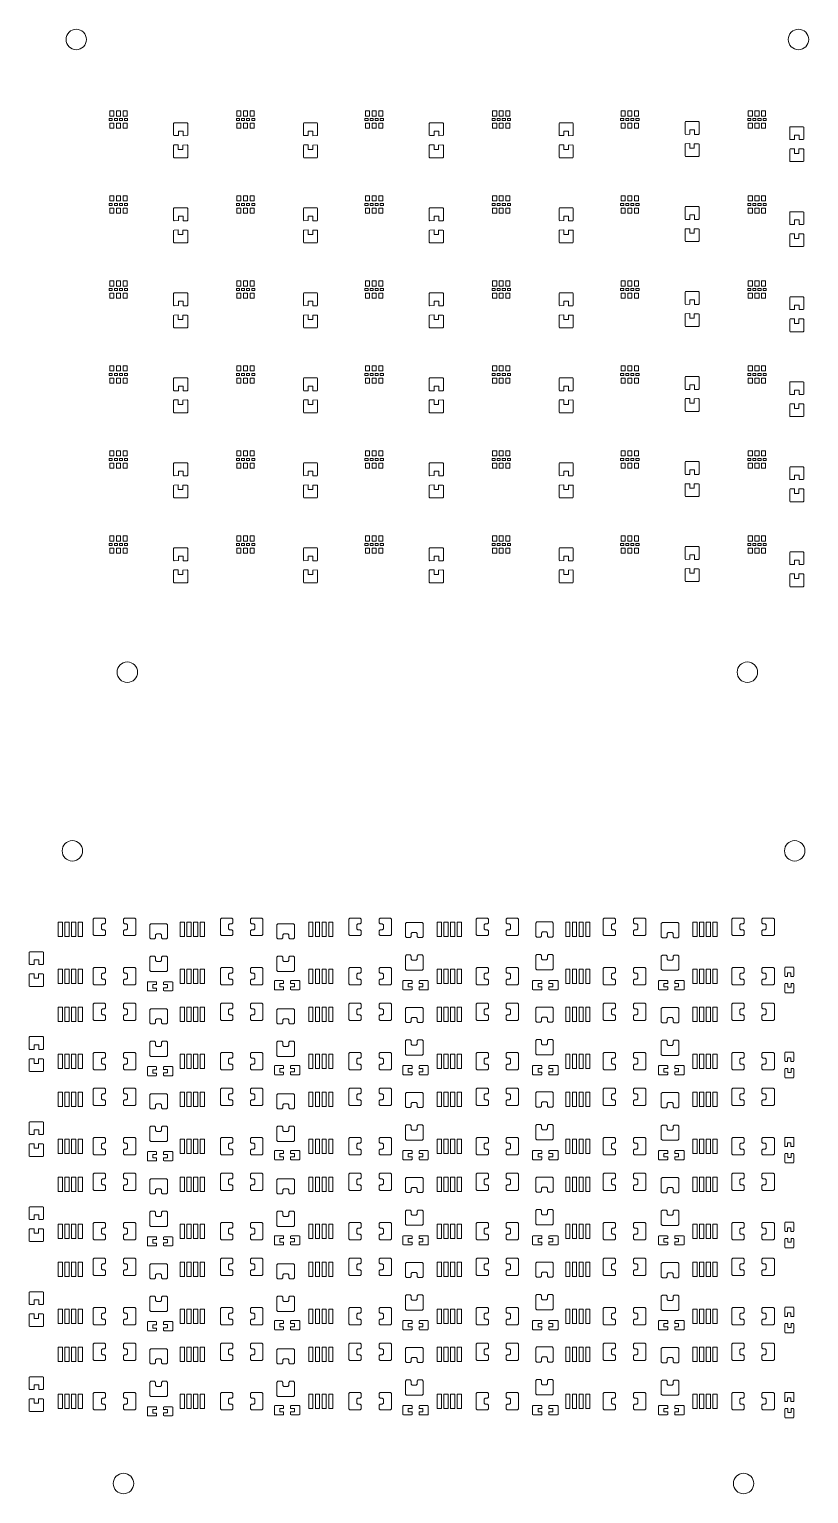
# Model space of a CAD drawing. Header units: millimetres. Extents: x 65 to 141, y 93 to 236.
import ezdxf

# ---------------------------------------------------------------- set-up
doc = ezdxf.new("R2010")
doc.units = ezdxf.units.MM
doc.header["$MEASUREMENT"] = 0
doc.layers.add('Multi-Layer', color=7, linetype='Continuous', lineweight=0)

# ---------------------------------------------------------------- blocks, each defined once
blk = doc.blocks.new('Block_0')
at = {"layer": 'Multi-Layer', "color": 1, "lineweight": 9, "true_color": 0xff0000}
for points in [[(72.95, 227.82), (72.55, 227.82), (72.55, 227.32), (72.95, 227.32)], [(73.6, 227.82), (73.2, 227.82), (73.2, 227.32), (73.6, 227.32)], [(74.25, 227.82), (73.85, 227.82), (73.85, 227.32), (74.25, 227.32)], [(85.39, 227.32), (85.39, 227.82), (84.99, 227.82), (84.99, 227.32)], [(86.04, 227.82), (85.64, 227.82), (85.64, 227.32), (86.04, 227.32)], [(86.29, 227.82), (86.29, 227.32), (86.69, 227.32), (86.69, 227.82)], [(97.97, 227.32), (97.97, 227.82), (97.57, 227.82), (97.57, 227.32)], [(98.62, 227.82), (98.22, 227.82), (98.22, 227.32), (98.62, 227.32)], [(98.87, 227.82), (98.87, 227.32), (99.27, 227.32), (99.27, 227.82)], [(110.41, 227.32), (110.41, 227.82), (110.01, 227.82), (110.01, 227.32)], [(111.06, 227.82), (110.66, 227.82), (110.66, 227.32), (111.06, 227.32)], [(111.31, 227.82), (111.31, 227.32), (111.71, 227.32), (111.71, 227.82)], [(122.99, 227.32), (122.99, 227.82), (122.59, 227.82), (122.59, 227.32)], [(123.64, 227.82), (123.24, 227.82), (123.24, 227.32), (123.64, 227.32)], [(124.29, 227.82), (123.89, 227.82), (123.89, 227.32), (124.29, 227.32)], [(135.43, 227.82), (135.03, 227.82), (135.03, 227.32), (135.43, 227.32)], [(136.08, 227.82), (135.68, 227.82), (135.68, 227.32), (136.08, 227.32)], [(136.33, 227.82), (136.33, 227.32), (136.73, 227.32), (136.73, 227.82)], [(72.5, 227.07), (72.5, 226.87), (72.8, 226.87), (72.8, 227.07)], [(72.95, 226.62), (72.55, 226.62), (72.55, 226.12), (72.95, 226.12)], [(73, 227.07), (73, 226.87), (73.3, 226.87), (73.3, 227.07)], [(73.6, 226.62), (73.2, 226.62), (73.2, 226.12), (73.6, 226.12)], [(73.8, 227.07), (73.5, 227.07), (73.5, 226.87), (73.8, 226.87)], [(73.85, 226.62), (73.85, 226.12), (74.25, 226.12), (74.25, 226.62)], [(74.3, 227.07), (74, 227.07), (74, 226.87), (74.3, 226.87)], [(78.8, 226.6), (78.8, 225.45), (78.85, 225.4), (79.27, 225.4), (79.27, 225.84), (79.72, 225.84), (79.72, 225.39), (80.13, 225.4), (80.18, 225.45), (80.18, 226.6), (80.13, 226.65), (78.85, 226.65)], [(84.94, 227.07), (84.94, 226.87), (85.24, 226.87), (85.24, 227.07)], [(85.39, 226.12), (85.39, 226.62), (84.99, 226.62), (84.99, 226.12)], [(85.44, 227.07), (85.44, 226.87), (85.74, 226.87), (85.74, 227.07)], [(85.64, 226.62), (85.64, 226.12), (86.04, 226.12), (86.04, 226.62)], [(86.24, 226.87), (86.24, 227.07), (85.94, 227.07), (85.94, 226.87)], [(86.29, 226.62), (86.29, 226.12), (86.69, 226.12), (86.69, 226.62)], [(86.74, 227.07), (86.44, 227.07), (86.44, 226.87), (86.74, 226.87)], [(91.5, 226.6), (91.5, 225.45), (91.55, 225.4), (91.97, 225.4), (91.97, 225.84), (92.42, 225.84), (92.42, 225.39), (92.83, 225.4), (92.88, 225.45), (92.88, 226.6), (92.83, 226.65), (91.55, 226.65)], [(97.52, 227.07), (97.52, 226.87), (97.82, 226.87), (97.82, 227.07)], [(97.97, 226.12), (97.97, 226.62), (97.57, 226.62), (97.57, 226.12)], [(98.02, 227.07), (98.02, 226.87), (98.32, 226.87), (98.32, 227.07)], [(98.22, 226.62), (98.22, 226.12), (98.62, 226.12), (98.62, 226.62)], [(98.82, 226.87), (98.82, 227.07), (98.52, 227.07), (98.52, 226.87)], [(98.87, 226.62), (98.87, 226.12), (99.27, 226.12), (99.27, 226.62)], [(99.32, 227.07), (99.02, 227.07), (99.02, 226.87), (99.32, 226.87)], [(103.82, 226.6), (103.82, 225.45), (103.87, 225.4), (104.29, 225.4), (104.29, 225.84), (104.74, 225.84), (104.74, 225.39), (105.15, 225.4), (105.2, 225.45), (105.2, 226.6), (105.15, 226.65), (103.87, 226.65)], [(109.96, 227.07), (109.96, 226.87), (110.26, 226.87), (110.26, 227.07)], [(110.41, 226.12), (110.41, 226.62), (110.01, 226.62), (110.01, 226.12)], [(110.46, 227.07), (110.46, 226.87), (110.76, 226.87), (110.76, 227.07)], [(110.66, 226.62), (110.66, 226.12), (111.06, 226.12), (111.06, 226.62)], [(111.26, 226.87), (111.26, 227.07), (110.96, 227.07), (110.96, 226.87)], [(111.31, 226.62), (111.31, 226.12), (111.71, 226.12), (111.71, 226.62)], [(111.76, 227.07), (111.46, 227.07), (111.46, 226.87), (111.76, 226.87)], [(116.52, 226.6), (116.52, 225.45), (116.57, 225.4), (116.99, 225.4), (116.99, 225.84), (117.44, 225.84), (117.44, 225.39), (117.85, 225.4), (117.9, 225.45), (117.9, 226.6), (117.85, 226.65), (116.57, 226.65)], [(122.54, 227.07), (122.54, 226.87), (122.84, 226.87), (122.84, 227.07)], [(122.99, 226.12), (122.99, 226.62), (122.59, 226.62), (122.59, 226.12)], [(123.04, 227.07), (123.04, 226.87), (123.34, 226.87), (123.34, 227.07)], [(123.24, 226.62), (123.24, 226.12), (123.64, 226.12), (123.64, 226.62)], [(123.84, 227.07), (123.54, 227.07), (123.54, 226.87), (123.84, 226.87)], [(123.89, 226.62), (123.89, 226.12), (124.29, 226.12), (124.29, 226.62)], [(124.34, 227.07), (124.04, 227.07), (124.04, 226.87), (124.34, 226.87)], [(128.84, 226.72), (128.84, 225.57), (128.89, 225.52), (129.31, 225.53), (129.31, 225.97), (129.76, 225.97), (129.76, 225.52), (130.17, 225.52), (130.22, 225.57), (130.22, 226.72), (130.17, 226.77), (128.89, 226.77)], [(134.98, 227.07), (134.98, 226.87), (135.28, 226.87), (135.28, 227.07)], [(135.43, 226.12), (135.43, 226.62), (135.03, 226.62), (135.03, 226.12)], [(135.48, 227.07), (135.48, 226.87), (135.78, 226.87), (135.78, 227.07)], [(136.08, 226.12), (136.08, 226.62), (135.68, 226.62), (135.68, 226.12)], [(136.28, 226.87), (136.28, 227.07), (135.98, 227.07), (135.98, 226.87)], [(136.33, 226.62), (136.33, 226.12), (136.73, 226.12), (136.73, 226.62)], [(136.78, 227.07), (136.48, 227.07), (136.48, 226.87), (136.78, 226.87)], [(140.46, 226.22), (140.41, 226.27), (139.13, 226.27), (139.08, 226.22), (139.08, 225.07), (139.13, 225.02), (139.55, 225.02), (139.55, 225.46), (140, 225.46), (140, 225.01), (140.41, 225.02), (140.46, 225.07)], [(80.18, 224.44), (80.13, 224.49), (79.71, 224.48), (79.71, 224.04), (79.26, 224.04), (79.26, 224.49), (78.85, 224.49), (78.8, 224.44), (78.8, 223.29), (78.85, 223.24), (80.13, 223.24), (80.18, 223.29)], [(92.88, 224.44), (92.83, 224.49), (92.41, 224.48), (92.41, 224.04), (91.96, 224.04), (91.96, 224.49), (91.55, 224.49), (91.5, 224.44), (91.5, 223.29), (91.55, 223.24), (92.83, 223.24), (92.88, 223.29)], [(105.2, 223.29), (105.2, 224.44), (105.15, 224.49), (104.73, 224.48), (104.73, 224.04), (104.28, 224.04), (104.28, 224.49), (103.87, 224.49), (103.82, 224.44), (103.82, 223.29), (103.87, 223.24), (105.15, 223.24)], [(117.9, 224.44), (117.85, 224.49), (117.43, 224.48), (117.43, 224.04), (116.98, 224.04), (116.98, 224.49), (116.57, 224.49), (116.52, 224.44), (116.52, 223.29), (116.57, 223.24), (117.85, 223.24), (117.9, 223.29)], [(130.22, 223.41), (130.22, 224.56), (130.17, 224.61), (129.75, 224.61), (129.75, 224.17), (129.3, 224.17), (129.3, 224.62), (128.89, 224.61), (128.84, 224.56), (128.84, 223.41), (128.89, 223.36), (130.17, 223.36)], [(140.46, 222.91), (140.46, 224.06), (140.41, 224.11), (139.99, 224.1), (139.99, 223.66), (139.54, 223.66), (139.54, 224.11), (139.13, 224.11), (139.08, 224.06), (139.08, 222.91), (139.13, 222.86), (140.41, 222.86)], [(72.55, 219.51), (72.55, 219.01), (72.95, 219.01), (72.95, 219.51)], [(73.2, 219.51), (73.2, 219.01), (73.6, 219.01), (73.6, 219.51)], [(73.85, 219.51), (73.85, 219.01), (74.25, 219.01), (74.25, 219.51)], [(85.39, 219.01), (85.39, 219.51), (84.99, 219.51), (84.99, 219.01)], [(85.64, 219.51), (85.64, 219.01), (86.04, 219.01), (86.04, 219.51)], [(86.29, 219.51), (86.29, 219.01), (86.69, 219.01), (86.69, 219.51)], [(97.97, 219.01), (97.97, 219.51), (97.57, 219.51), (97.57, 219.01)], [(98.22, 219.51), (98.22, 219.01), (98.62, 219.01), (98.62, 219.51)], [(98.87, 219.51), (98.87, 219.01), (99.27, 219.01), (99.27, 219.51)], [(110.41, 219.01), (110.41, 219.51), (110.01, 219.51), (110.01, 219.01)], [(110.66, 219.51), (110.66, 219.01), (111.06, 219.01), (111.06, 219.51)], [(111.31, 219.51), (111.31, 219.01), (111.71, 219.01), (111.71, 219.51)], [(122.99, 219.01), (122.99, 219.51), (122.59, 219.51), (122.59, 219.01)], [(123.24, 219.51), (123.24, 219.01), (123.64, 219.01), (123.64, 219.51)], [(123.89, 219.51), (123.89, 219.01), (124.29, 219.01), (124.29, 219.51)], [(135.43, 219.01), (135.43, 219.51), (135.03, 219.51), (135.03, 219.01)], [(136.08, 219.01), (136.08, 219.51), (135.68, 219.51), (135.68, 219.01)], [(136.33, 219.51), (136.33, 219.01), (136.73, 219.01), (136.73, 219.51)], [(72.5, 218.76), (72.5, 218.56), (72.8, 218.56), (72.8, 218.76)], [(72.95, 218.31), (72.55, 218.31), (72.55, 217.81), (72.95, 217.81)], [(73, 218.76), (73, 218.56), (73.3, 218.56), (73.3, 218.76)], [(73.2, 218.31), (73.2, 217.81), (73.6, 217.81), (73.6, 218.31)], [(73.8, 218.56), (73.8, 218.76), (73.5, 218.76), (73.5, 218.56)], [(73.85, 218.31), (73.85, 217.81), (74.25, 217.81), (74.25, 218.31)], [(74.3, 218.56), (74.3, 218.76), (74, 218.76), (74, 218.56)], [(78.8, 218.28), (78.8, 217.13), (78.85, 217.08), (79.27, 217.09), (79.27, 217.53), (79.72, 217.53), (79.72, 217.08), (80.13, 217.08), (80.18, 217.13), (80.18, 218.28), (80.13, 218.33), (78.85, 218.33)], [(84.94, 218.76), (84.94, 218.56), (85.24, 218.56), (85.24, 218.76)], [(85.39, 217.81), (85.39, 218.31), (84.99, 218.31), (84.99, 217.81)], [(85.44, 218.76), (85.44, 218.56), (85.74, 218.56), (85.74, 218.76)], [(85.64, 218.31), (85.64, 217.81), (86.04, 217.81), (86.04, 218.31)], [(86.24, 218.56), (86.24, 218.76), (85.94, 218.76), (85.94, 218.56)], [(86.29, 218.31), (86.29, 217.81), (86.69, 217.81), (86.69, 218.31)], [(86.74, 218.76), (86.44, 218.76), (86.44, 218.56), (86.74, 218.56)], [(91.5, 218.28), (91.5, 217.13), (91.55, 217.08), (91.97, 217.09), (91.97, 217.53), (92.42, 217.53), (92.42, 217.08), (92.83, 217.08), (92.88, 217.13), (92.88, 218.28), (92.83, 218.33), (91.55, 218.33)], [(97.52, 218.76), (97.52, 218.56), (97.82, 218.56), (97.82, 218.76)], [(97.97, 217.81), (97.97, 218.31), (97.57, 218.31), (97.57, 217.81)], [(98.02, 218.76), (98.02, 218.56), (98.32, 218.56), (98.32, 218.76)], [(98.22, 218.31), (98.22, 217.81), (98.62, 217.81), (98.62, 218.31)], [(98.82, 218.56), (98.82, 218.76), (98.52, 218.76), (98.52, 218.56)], [(98.87, 218.31), (98.87, 217.81), (99.27, 217.81), (99.27, 218.31)], [(99.32, 218.76), (99.02, 218.76), (99.02, 218.56), (99.32, 218.56)], [(103.82, 218.28), (103.82, 217.13), (103.87, 217.08), (104.29, 217.09), (104.29, 217.53), (104.74, 217.53), (104.74, 217.08), (105.15, 217.08), (105.2, 217.13), (105.2, 218.28), (105.15, 218.33), (103.87, 218.33)], [(109.96, 218.76), (109.96, 218.56), (110.26, 218.56), (110.26, 218.76)], [(110.41, 217.81), (110.41, 218.31), (110.01, 218.31), (110.01, 217.81)], [(110.46, 218.76), (110.46, 218.56), (110.76, 218.56), (110.76, 218.76)], [(110.66, 218.31), (110.66, 217.81), (111.06, 217.81), (111.06, 218.31)], [(111.26, 218.56), (111.26, 218.76), (110.96, 218.76), (110.96, 218.56)], [(111.31, 218.31), (111.31, 217.81), (111.71, 217.81), (111.71, 218.31)], [(111.76, 218.76), (111.46, 218.76), (111.46, 218.56), (111.76, 218.56)], [(116.52, 218.28), (116.52, 217.13), (116.57, 217.08), (116.99, 217.09), (116.99, 217.53), (117.44, 217.53), (117.44, 217.08), (117.85, 217.08), (117.9, 217.13), (117.9, 218.28), (117.85, 218.33), (116.57, 218.33)], [(122.54, 218.76), (122.54, 218.56), (122.84, 218.56), (122.84, 218.76)], [(122.99, 217.81), (122.99, 218.31), (122.59, 218.31), (122.59, 217.81)], [(123.04, 218.76), (123.04, 218.56), (123.34, 218.56), (123.34, 218.76)], [(123.64, 217.81), (123.64, 218.31), (123.24, 218.31), (123.24, 217.81)], [(123.54, 218.56), (123.84, 218.56), (123.84, 218.76), (123.54, 218.76)], [(123.89, 218.31), (123.89, 217.81), (124.29, 217.81), (124.29, 218.31)], [(124.34, 218.56), (124.34, 218.76), (124.04, 218.76), (124.04, 218.56)], [(128.84, 218.41), (128.84, 217.26), (128.89, 217.21), (129.31, 217.21), (129.31, 217.65), (129.76, 217.65), (129.76, 217.2), (130.17, 217.21), (130.22, 217.26), (130.22, 218.41), (130.17, 218.46), (128.89, 218.46)], [(134.98, 218.76), (134.98, 218.56), (135.28, 218.56), (135.28, 218.76)], [(135.43, 217.81), (135.43, 218.31), (135.03, 218.31), (135.03, 217.81)], [(135.48, 218.76), (135.48, 218.56), (135.78, 218.56), (135.78, 218.76)], [(136.08, 217.81), (136.08, 218.31), (135.68, 218.31), (135.68, 217.81)], [(136.28, 218.56), (136.28, 218.76), (135.98, 218.76), (135.98, 218.56)], [(136.33, 218.31), (136.33, 217.81), (136.73, 217.81), (136.73, 218.31)], [(136.78, 218.76), (136.48, 218.76), (136.48, 218.56), (136.78, 218.56)], [(139.08, 217.9), (139.08, 216.75), (139.13, 216.7), (139.55, 216.71), (139.55, 217.15), (140, 217.15), (140, 216.7), (140.41, 216.7), (140.46, 216.75), (140.46, 217.9), (140.41, 217.95), (139.13, 217.95)], [(80.18, 216.12), (80.13, 216.17), (79.71, 216.17), (79.71, 215.73), (79.26, 215.73), (79.26, 216.18), (78.85, 216.17), (78.8, 216.12), (78.8, 214.97), (78.85, 214.92), (80.13, 214.92), (80.18, 214.97)], [(92.88, 216.12), (92.83, 216.17), (92.41, 216.17), (92.41, 215.73), (91.96, 215.73), (91.96, 216.18), (91.55, 216.17), (91.5, 216.12), (91.5, 214.97), (91.55, 214.92), (92.83, 214.92), (92.88, 214.97)], [(105.2, 214.97), (105.2, 216.12), (105.15, 216.17), (104.73, 216.17), (104.73, 215.73), (104.28, 215.73), (104.28, 216.18), (103.87, 216.17), (103.82, 216.12), (103.82, 214.97), (103.87, 214.92), (105.15, 214.92)], [(117.9, 216.12), (117.85, 216.17), (117.43, 216.17), (117.43, 215.73), (116.98, 215.73), (116.98, 216.18), (116.57, 216.17), (116.52, 216.12), (116.52, 214.97), (116.57, 214.92), (117.85, 214.92), (117.9, 214.97)], [(130.22, 215.1), (130.22, 216.25), (130.17, 216.3), (129.75, 216.29), (129.75, 215.85), (129.3, 215.85), (129.3, 216.3), (128.89, 216.3), (128.84, 216.25), (128.84, 215.1), (128.89, 215.05), (130.17, 215.05)], [(140.46, 214.59), (140.46, 215.74), (140.41, 215.79), (139.99, 215.79), (139.99, 215.35), (139.54, 215.35), (139.54, 215.8), (139.13, 215.79), (139.08, 215.74), (139.08, 214.59), (139.13, 214.54), (140.41, 214.54)], [(72.55, 211.19), (72.55, 210.69), (72.95, 210.69), (72.95, 211.19)], [(73.2, 211.19), (73.2, 210.69), (73.6, 210.69), (73.6, 211.19)], [(73.85, 211.19), (73.85, 210.69), (74.25, 210.69), (74.25, 211.19)], [(85.39, 210.69), (85.39, 211.19), (84.99, 211.19), (84.99, 210.69)], [(85.64, 211.19), (85.64, 210.69), (86.04, 210.69), (86.04, 211.19)], [(86.29, 211.19), (86.29, 210.69), (86.69, 210.69), (86.69, 211.19)], [(97.97, 210.69), (97.97, 211.19), (97.57, 211.19), (97.57, 210.69)], [(98.22, 211.19), (98.22, 210.69), (98.62, 210.69), (98.62, 211.19)], [(98.87, 211.19), (98.87, 210.69), (99.27, 210.69), (99.27, 211.19)], [(110.41, 210.69), (110.41, 211.19), (110.01, 211.19), (110.01, 210.69)], [(110.66, 211.19), (110.66, 210.69), (111.06, 210.69), (111.06, 211.19)], [(111.31, 211.19), (111.31, 210.69), (111.71, 210.69), (111.71, 211.19)], [(122.99, 210.69), (122.99, 211.19), (122.59, 211.19), (122.59, 210.69)], [(123.24, 211.19), (123.24, 210.69), (123.64, 210.69), (123.64, 211.19)], [(123.89, 211.19), (123.89, 210.69), (124.29, 210.69), (124.29, 211.19)], [(135.43, 210.69), (135.43, 211.19), (135.03, 211.19), (135.03, 210.69)], [(136.08, 210.69), (136.08, 211.19), (135.68, 211.19), (135.68, 210.69)], [(136.33, 211.19), (136.33, 210.69), (136.73, 210.69), (136.73, 211.19)], [(72.5, 210.44), (72.5, 210.24), (72.8, 210.24), (72.8, 210.44)], [(72.95, 209.99), (72.55, 209.99), (72.55, 209.49), (72.95, 209.49)], [(73, 210.44), (73, 210.24), (73.3, 210.24), (73.3, 210.44)], [(73.2, 209.99), (73.2, 209.49), (73.6, 209.49), (73.6, 209.99)], [(73.8, 210.24), (73.8, 210.44), (73.5, 210.44), (73.5, 210.24)], [(73.85, 209.99), (73.85, 209.49), (74.25, 209.49), (74.25, 209.99)], [(74.3, 210.24), (74.3, 210.44), (74, 210.44), (74, 210.24)], [(78.8, 209.96), (78.8, 208.81), (78.85, 208.76), (79.27, 208.77), (79.27, 209.21), (79.72, 209.21), (79.72, 208.76), (80.13, 208.76), (80.18, 208.81), (80.18, 209.96), (80.13, 210.01), (78.85, 210.01)], [(84.94, 210.44), (84.94, 210.24), (85.24, 210.24), (85.24, 210.44)], [(85.39, 209.49), (85.39, 209.99), (84.99, 209.99), (84.99, 209.49)], [(85.44, 210.44), (85.44, 210.24), (85.74, 210.24), (85.74, 210.44)], [(85.64, 209.99), (85.64, 209.49), (86.04, 209.49), (86.04, 209.99)], [(86.24, 210.24), (86.24, 210.44), (85.94, 210.44), (85.94, 210.24)], [(86.29, 209.99), (86.29, 209.49), (86.69, 209.49), (86.69, 209.99)], [(86.74, 210.44), (86.44, 210.44), (86.44, 210.24), (86.74, 210.24)], [(91.5, 209.96), (91.5, 208.81), (91.55, 208.76), (91.97, 208.77), (91.97, 209.21), (92.42, 209.21), (92.42, 208.76), (92.83, 208.76), (92.88, 208.81), (92.88, 209.96), (92.83, 210.01), (91.55, 210.01)], [(97.52, 210.44), (97.52, 210.24), (97.82, 210.24), (97.82, 210.44)], [(97.97, 209.49), (97.97, 209.99), (97.57, 209.99), (97.57, 209.49)], [(98.02, 210.44), (98.02, 210.24), (98.32, 210.24), (98.32, 210.44)], [(98.22, 209.99), (98.22, 209.49), (98.62, 209.49), (98.62, 209.99)], [(98.82, 210.24), (98.82, 210.44), (98.52, 210.44), (98.52, 210.24)], [(98.87, 209.99), (98.87, 209.49), (99.27, 209.49), (99.27, 209.99)], [(99.32, 210.44), (99.02, 210.44), (99.02, 210.24), (99.32, 210.24)], [(103.82, 209.96), (103.82, 208.81), (103.87, 208.76), (104.29, 208.77), (104.29, 209.21), (104.74, 209.21), (104.74, 208.76), (105.15, 208.76), (105.2, 208.81), (105.2, 209.96), (105.15, 210.01), (103.87, 210.01)], [(109.96, 210.44), (109.96, 210.24), (110.26, 210.24), (110.26, 210.44)], [(110.41, 209.49), (110.41, 209.99), (110.01, 209.99), (110.01, 209.49)], [(110.46, 210.44), (110.46, 210.24), (110.76, 210.24), (110.76, 210.44)], [(110.66, 209.99), (110.66, 209.49), (111.06, 209.49), (111.06, 209.99)], [(111.26, 210.24), (111.26, 210.44), (110.96, 210.44), (110.96, 210.24)], [(111.31, 209.99), (111.31, 209.49), (111.71, 209.49), (111.71, 209.99)], [(111.76, 210.44), (111.46, 210.44), (111.46, 210.24), (111.76, 210.24)], [(116.52, 209.96), (116.52, 208.81), (116.57, 208.76), (116.99, 208.77), (116.99, 209.21), (117.44, 209.21), (117.44, 208.76), (117.85, 208.76), (117.9, 208.81), (117.9, 209.96), (117.85, 210.01), (116.57, 210.01)], [(122.54, 210.44), (122.54, 210.24), (122.84, 210.24), (122.84, 210.44)], [(122.99, 209.49), (122.99, 209.99), (122.59, 209.99), (122.59, 209.49)], [(123.04, 210.44), (123.04, 210.24), (123.34, 210.24), (123.34, 210.44)], [(123.24, 209.99), (123.24, 209.49), (123.64, 209.49), (123.64, 209.99)], [(123.54, 210.44), (123.54, 210.24), (123.84, 210.24), (123.84, 210.44)], [(123.89, 209.99), (123.89, 209.49), (124.29, 209.49), (124.29, 209.99)], [(124.34, 210.24), (124.34, 210.44), (124.04, 210.44), (124.04, 210.24)], [(128.84, 210.09), (128.84, 208.94), (128.89, 208.89), (129.31, 208.9), (129.31, 209.34), (129.76, 209.34), (129.76, 208.89), (130.17, 208.89), (130.22, 208.94), (130.22, 210.09), (130.17, 210.14), (128.89, 210.14)], [(134.98, 210.44), (134.98, 210.24), (135.28, 210.24), (135.28, 210.44)], [(135.43, 209.49), (135.43, 209.99), (135.03, 209.99), (135.03, 209.49)], [(135.48, 210.44), (135.48, 210.24), (135.78, 210.24), (135.78, 210.44)], [(136.08, 209.49), (136.08, 209.99), (135.68, 209.99), (135.68, 209.49)], [(136.28, 210.24), (136.28, 210.44), (135.98, 210.44), (135.98, 210.24)], [(136.33, 209.99), (136.33, 209.49), (136.73, 209.49), (136.73, 209.99)], [(136.78, 210.44), (136.48, 210.44), (136.48, 210.24), (136.78, 210.24)], [(139.08, 209.58), (139.08, 208.43), (139.13, 208.38), (139.55, 208.39), (139.55, 208.83), (140, 208.83), (140, 208.38), (140.41, 208.38), (140.46, 208.43), (140.46, 209.58), (140.41, 209.63), (139.13, 209.63)], [(80.18, 207.8), (80.13, 207.85), (79.71, 207.85), (79.71, 207.41), (79.26, 207.41), (79.26, 207.86), (78.85, 207.85), (78.8, 207.8), (78.8, 206.65), (78.85, 206.6), (80.13, 206.6), (80.18, 206.65)], [(92.88, 207.8), (92.83, 207.85), (92.41, 207.85), (92.41, 207.41), (91.96, 207.41), (91.96, 207.86), (91.55, 207.85), (91.5, 207.8), (91.5, 206.65), (91.55, 206.6), (92.83, 206.6), (92.88, 206.65)], [(105.2, 206.65), (105.2, 207.8), (105.15, 207.85), (104.73, 207.85), (104.73, 207.41), (104.28, 207.41), (104.28, 207.86), (103.87, 207.85), (103.82, 207.8), (103.82, 206.65), (103.87, 206.6), (105.15, 206.6)], [(117.9, 207.8), (117.85, 207.85), (117.43, 207.85), (117.43, 207.41), (116.98, 207.41), (116.98, 207.86), (116.57, 207.85), (116.52, 207.8), (116.52, 206.65), (116.57, 206.6), (117.85, 206.6), (117.9, 206.65)], [(130.22, 206.78), (130.22, 207.93), (130.17, 207.98), (129.75, 207.98), (129.75, 207.54), (129.3, 207.54), (129.3, 207.99), (128.89, 207.98), (128.84, 207.93), (128.84, 206.78), (128.89, 206.73), (130.17, 206.73)], [(140.46, 206.27), (140.46, 207.42), (140.41, 207.47), (139.99, 207.47), (139.99, 207.03), (139.54, 207.03), (139.54, 207.48), (139.13, 207.47), (139.08, 207.42), (139.08, 206.27), (139.13, 206.22), (140.41, 206.22)], [(72.5, 202.13), (72.5, 201.93), (72.8, 201.93), (72.8, 202.13)], [(72.55, 202.88), (72.55, 202.38), (72.95, 202.38), (72.95, 202.88)], [(73, 202.13), (73, 201.93), (73.3, 201.93), (73.3, 202.13)], [(73.2, 202.88), (73.2, 202.38), (73.6, 202.38), (73.6, 202.88)], [(73.8, 201.93), (73.8, 202.13), (73.5, 202.13), (73.5, 201.93)], [(73.85, 202.88), (73.85, 202.38), (74.25, 202.38), (74.25, 202.88)], [(74.3, 201.93), (74.3, 202.13), (74, 202.13), (74, 201.93)], [(84.94, 202.13), (84.94, 201.93), (85.24, 201.93), (85.24, 202.13)], [(85.39, 202.38), (85.39, 202.88), (84.99, 202.88), (84.99, 202.38)], [(85.44, 202.13), (85.44, 201.93), (85.74, 201.93), (85.74, 202.13)], [(85.64, 202.88), (85.64, 202.38), (86.04, 202.38), (86.04, 202.88)], [(86.24, 201.93), (86.24, 202.13), (85.94, 202.13), (85.94, 201.93)], [(86.29, 202.88), (86.29, 202.38), (86.69, 202.38), (86.69, 202.88)], [(86.74, 202.13), (86.44, 202.13), (86.44, 201.93), (86.74, 201.93)], [(97.52, 202.13), (97.52, 201.93), (97.82, 201.93), (97.82, 202.13)], [(97.97, 202.38), (97.97, 202.88), (97.57, 202.88), (97.57, 202.38)], [(98.02, 202.13), (98.02, 201.93), (98.32, 201.93), (98.32, 202.13)], [(98.22, 202.88), (98.22, 202.38), (98.62, 202.38), (98.62, 202.88)], [(98.82, 201.93), (98.82, 202.13), (98.52, 202.13), (98.52, 201.93)], [(98.87, 202.88), (98.87, 202.38), (99.27, 202.38), (99.27, 202.88)], [(99.32, 202.13), (99.02, 202.13), (99.02, 201.93), (99.32, 201.93)], [(109.96, 202.13), (109.96, 201.93), (110.26, 201.93), (110.26, 202.13)], [(110.41, 202.38), (110.41, 202.88), (110.01, 202.88), (110.01, 202.38)], [(110.46, 202.13), (110.46, 201.93), (110.76, 201.93), (110.76, 202.13)], [(110.66, 202.88), (110.66, 202.38), (111.06, 202.38), (111.06, 202.88)], [(111.26, 201.93), (111.26, 202.13), (110.96, 202.13), (110.96, 201.93)], [(111.31, 202.88), (111.31, 202.38), (111.71, 202.38), (111.71, 202.88)], [(111.76, 202.13), (111.46, 202.13), (111.46, 201.93), (111.76, 201.93)], [(122.54, 202.13), (122.54, 201.93), (122.84, 201.93), (122.84, 202.13)], [(122.99, 202.38), (122.99, 202.88), (122.59, 202.88), (122.59, 202.38)], [(123.04, 202.13), (123.04, 201.93), (123.34, 201.93), (123.34, 202.13)], [(123.24, 202.88), (123.24, 202.38), (123.64, 202.38), (123.64, 202.88)], [(123.54, 201.93), (123.84, 201.93), (123.84, 202.13), (123.54, 202.13)], [(123.89, 202.88), (123.89, 202.38), (124.29, 202.38), (124.29, 202.88)], [(124.34, 201.93), (124.34, 202.13), (124.04, 202.13), (124.04, 201.93)], [(134.98, 202.13), (134.98, 201.93), (135.28, 201.93), (135.28, 202.13)], [(135.43, 202.38), (135.43, 202.88), (135.03, 202.88), (135.03, 202.38)], [(135.48, 202.13), (135.48, 201.93), (135.78, 201.93), (135.78, 202.13)], [(136.08, 202.38), (136.08, 202.88), (135.68, 202.88), (135.68, 202.38)], [(136.28, 201.93), (136.28, 202.13), (135.98, 202.13), (135.98, 201.93)], [(136.33, 202.88), (136.33, 202.38), (136.73, 202.38), (136.73, 202.88)], [(136.78, 202.13), (136.48, 202.13), (136.48, 201.93), (136.78, 201.93)], [(72.95, 201.68), (72.55, 201.68), (72.55, 201.18), (72.95, 201.18)], [(73.2, 201.68), (73.2, 201.18), (73.6, 201.18), (73.6, 201.68)], [(73.85, 201.68), (73.85, 201.18), (74.25, 201.18), (74.25, 201.68)], [(78.8, 201.65), (78.8, 200.5), (78.85, 200.45), (79.27, 200.45), (79.27, 200.89), (79.72, 200.89), (79.72, 200.44), (80.13, 200.45), (80.18, 200.5), (80.18, 201.65), (80.13, 201.7), (78.85, 201.7)], [(85.39, 201.18), (85.39, 201.68), (84.99, 201.68), (84.99, 201.18)], [(85.64, 201.68), (85.64, 201.18), (86.04, 201.18), (86.04, 201.68)], [(86.29, 201.68), (86.29, 201.18), (86.69, 201.18), (86.69, 201.68)], [(91.5, 201.65), (91.5, 200.5), (91.55, 200.45), (91.97, 200.45), (91.97, 200.89), (92.42, 200.89), (92.42, 200.44), (92.83, 200.45), (92.88, 200.5), (92.88, 201.65), (92.83, 201.7), (91.55, 201.7)], [(97.97, 201.18), (97.97, 201.68), (97.57, 201.68), (97.57, 201.18)], [(98.22, 201.68), (98.22, 201.18), (98.62, 201.18), (98.62, 201.68)], [(98.87, 201.68), (98.87, 201.18), (99.27, 201.18), (99.27, 201.68)], [(103.82, 201.65), (103.82, 200.5), (103.87, 200.45), (104.29, 200.45), (104.29, 200.89), (104.74, 200.89), (104.74, 200.44), (105.15, 200.45), (105.2, 200.5), (105.2, 201.65), (105.15, 201.7), (103.87, 201.7)], [(110.41, 201.18), (110.41, 201.68), (110.01, 201.68), (110.01, 201.18)], [(110.66, 201.68), (110.66, 201.18), (111.06, 201.18), (111.06, 201.68)], [(111.31, 201.68), (111.31, 201.18), (111.71, 201.18), (111.71, 201.68)], [(116.52, 201.65), (116.52, 200.5), (116.57, 200.45), (116.99, 200.45), (116.99, 200.89), (117.44, 200.89), (117.44, 200.44), (117.85, 200.45), (117.9, 200.5), (117.9, 201.65), (117.85, 201.7), (116.57, 201.7)], [(122.99, 201.18), (122.99, 201.68), (122.59, 201.68), (122.59, 201.18)], [(123.64, 201.18), (123.64, 201.68), (123.24, 201.68), (123.24, 201.18)], [(123.89, 201.68), (123.89, 201.18), (124.29, 201.18), (124.29, 201.68)], [(128.84, 201.78), (128.84, 200.63), (128.89, 200.58), (129.31, 200.58), (129.31, 201.02), (129.76, 201.02), (129.76, 200.57), (130.17, 200.58), (130.22, 200.63), (130.22, 201.78), (130.17, 201.83), (128.89, 201.83)], [(135.43, 201.18), (135.43, 201.68), (135.03, 201.68), (135.03, 201.18)], [(136.08, 201.18), (136.08, 201.68), (135.68, 201.68), (135.68, 201.18)], [(136.33, 201.68), (136.33, 201.18), (136.73, 201.18), (136.73, 201.68)], [(139.08, 201.27), (139.08, 200.12), (139.13, 200.07), (139.55, 200.07), (139.55, 200.51), (140, 200.51), (140, 200.06), (140.41, 200.07), (140.46, 200.12), (140.46, 201.27), (140.41, 201.32), (139.13, 201.32)], [(80.18, 199.49), (80.13, 199.54), (79.71, 199.53), (79.71, 199.09), (79.26, 199.09), (79.26, 199.54), (78.85, 199.54), (78.8, 199.49), (78.8, 198.34), (78.85, 198.29), (80.13, 198.29), (80.18, 198.34)], [(92.88, 199.49), (92.83, 199.54), (92.41, 199.53), (92.41, 199.09), (91.96, 199.09), (91.96, 199.54), (91.55, 199.54), (91.5, 199.49), (91.5, 198.34), (91.55, 198.29), (92.83, 198.29), (92.88, 198.34)], [(105.2, 198.34), (105.2, 199.49), (105.15, 199.54), (104.73, 199.53), (104.73, 199.09), (104.28, 199.09), (104.28, 199.54), (103.87, 199.54), (103.82, 199.49), (103.82, 198.34), (103.87, 198.29), (105.15, 198.29)], [(117.9, 199.49), (117.85, 199.54), (117.43, 199.53), (117.43, 199.09), (116.98, 199.09), (116.98, 199.54), (116.57, 199.54), (116.52, 199.49), (116.52, 198.34), (116.57, 198.29), (117.85, 198.29), (117.9, 198.34)], [(130.22, 198.47), (130.22, 199.62), (130.17, 199.67), (129.75, 199.66), (129.75, 199.22), (129.3, 199.22), (129.3, 199.67), (128.89, 199.67), (128.84, 199.62), (128.84, 198.47), (128.89, 198.42), (130.17, 198.42)], [(140.46, 197.96), (140.46, 199.11), (140.41, 199.16), (139.99, 199.15), (139.99, 198.71), (139.54, 198.71), (139.54, 199.16), (139.13, 199.16), (139.08, 199.11), (139.08, 197.96), (139.13, 197.91), (140.41, 197.91)], [(72.5, 193.81), (72.5, 193.61), (72.8, 193.61), (72.8, 193.81)], [(72.55, 194.56), (72.55, 194.06), (72.95, 194.06), (72.95, 194.56)], [(73, 193.81), (73, 193.61), (73.3, 193.61), (73.3, 193.81)], [(73.2, 194.56), (73.2, 194.06), (73.6, 194.06), (73.6, 194.56)], [(73.8, 193.61), (73.8, 193.81), (73.5, 193.81), (73.5, 193.61)], [(73.85, 194.56), (73.85, 194.06), (74.25, 194.06), (74.25, 194.56)], [(74.3, 193.61), (74.3, 193.81), (74, 193.81), (74, 193.61)], [(84.94, 193.81), (84.94, 193.61), (85.24, 193.61), (85.24, 193.81)], [(85.39, 194.06), (85.39, 194.56), (84.99, 194.56), (84.99, 194.06)], [(85.44, 193.81), (85.44, 193.61), (85.74, 193.61), (85.74, 193.81)], [(85.64, 194.56), (85.64, 194.06), (86.04, 194.06), (86.04, 194.56)], [(86.24, 193.61), (86.24, 193.81), (85.94, 193.81), (85.94, 193.61)], [(86.29, 194.56), (86.29, 194.06), (86.69, 194.06), (86.69, 194.56)], [(86.74, 193.81), (86.44, 193.81), (86.44, 193.61), (86.74, 193.61)], [(97.52, 193.81), (97.52, 193.61), (97.82, 193.61), (97.82, 193.81)], [(97.97, 194.06), (97.97, 194.56), (97.57, 194.56), (97.57, 194.06)], [(98.02, 193.81), (98.02, 193.61), (98.32, 193.61), (98.32, 193.81)], [(98.22, 194.56), (98.22, 194.06), (98.62, 194.06), (98.62, 194.56)], [(98.82, 193.61), (98.82, 193.81), (98.52, 193.81), (98.52, 193.61)], [(98.87, 194.56), (98.87, 194.06), (99.27, 194.06), (99.27, 194.56)], [(99.32, 193.81), (99.02, 193.81), (99.02, 193.61), (99.32, 193.61)], [(109.96, 193.81), (109.96, 193.61), (110.26, 193.61), (110.26, 193.81)], [(110.41, 194.06), (110.41, 194.56), (110.01, 194.56), (110.01, 194.06)], [(110.46, 193.81), (110.46, 193.61), (110.76, 193.61), (110.76, 193.81)], [(110.66, 194.56), (110.66, 194.06), (111.06, 194.06), (111.06, 194.56)], [(111.26, 193.61), (111.26, 193.81), (110.96, 193.81), (110.96, 193.61)], [(111.31, 194.56), (111.31, 194.06), (111.71, 194.06), (111.71, 194.56)], [(111.76, 193.81), (111.46, 193.81), (111.46, 193.61), (111.76, 193.61)], [(122.54, 193.81), (122.54, 193.61), (122.84, 193.61), (122.84, 193.81)], [(122.99, 194.06), (122.99, 194.56), (122.59, 194.56), (122.59, 194.06)], [(123.04, 193.81), (123.04, 193.61), (123.34, 193.61), (123.34, 193.81)], [(123.24, 194.56), (123.24, 194.06), (123.64, 194.06), (123.64, 194.56)], [(123.54, 193.81), (123.54, 193.61), (123.84, 193.61), (123.84, 193.81)], [(123.89, 194.56), (123.89, 194.06), (124.29, 194.06), (124.29, 194.56)], [(124.34, 193.61), (124.34, 193.81), (124.04, 193.81), (124.04, 193.61)], [(128.84, 193.46), (128.84, 192.31), (128.89, 192.26), (129.31, 192.26), (129.31, 192.7), (129.76, 192.7), (129.76, 192.25), (130.17, 192.26), (130.22, 192.31), (130.22, 193.46), (130.17, 193.51), (128.89, 193.51)], [(134.98, 193.81), (134.98, 193.61), (135.28, 193.61), (135.28, 193.81)], [(135.43, 194.06), (135.43, 194.56), (135.03, 194.56), (135.03, 194.06)], [(135.48, 193.81), (135.48, 193.61), (135.78, 193.61), (135.78, 193.81)], [(136.08, 194.06), (136.08, 194.56), (135.68, 194.56), (135.68, 194.06)], [(136.28, 193.61), (136.28, 193.81), (135.98, 193.81), (135.98, 193.61)], [(136.33, 194.56), (136.33, 194.06), (136.73, 194.06), (136.73, 194.56)], [(136.78, 193.81), (136.48, 193.81), (136.48, 193.61), (136.78, 193.61)], [(72.95, 193.36), (72.55, 193.36), (72.55, 192.86), (72.95, 192.86)], [(73.2, 193.36), (73.2, 192.86), (73.6, 192.86), (73.6, 193.36)], [(73.85, 193.36), (73.85, 192.86), (74.25, 192.86), (74.25, 193.36)], [(78.8, 193.33), (78.8, 192.18), (78.85, 192.13), (79.27, 192.14), (79.27, 192.58), (79.72, 192.58), (79.72, 192.13), (80.13, 192.13), (80.18, 192.18), (80.18, 193.33), (80.13, 193.38), (78.85, 193.38)], [(85.39, 192.86), (85.39, 193.36), (84.99, 193.36), (84.99, 192.86)], [(85.64, 193.36), (85.64, 192.86), (86.04, 192.86), (86.04, 193.36)], [(86.29, 193.36), (86.29, 192.86), (86.69, 192.86), (86.69, 193.36)], [(91.5, 193.33), (91.5, 192.18), (91.55, 192.13), (91.97, 192.14), (91.97, 192.58), (92.42, 192.58), (92.42, 192.13), (92.83, 192.13), (92.88, 192.18), (92.88, 193.33), (92.83, 193.38), (91.55, 193.38)], [(97.97, 192.86), (97.97, 193.36), (97.57, 193.36), (97.57, 192.86)], [(98.22, 193.36), (98.22, 192.86), (98.62, 192.86), (98.62, 193.36)], [(98.87, 193.36), (98.87, 192.86), (99.27, 192.86), (99.27, 193.36)], [(103.82, 193.33), (103.82, 192.18), (103.87, 192.13), (104.29, 192.14), (104.29, 192.58), (104.74, 192.58), (104.74, 192.13), (105.15, 192.13), (105.2, 192.18), (105.2, 193.33), (105.15, 193.38), (103.87, 193.38)], [(110.41, 192.86), (110.41, 193.36), (110.01, 193.36), (110.01, 192.86)], [(110.66, 193.36), (110.66, 192.86), (111.06, 192.86), (111.06, 193.36)], [(111.31, 193.36), (111.31, 192.86), (111.71, 192.86), (111.71, 193.36)], [(116.52, 193.33), (116.52, 192.18), (116.57, 192.13), (116.99, 192.14), (116.99, 192.58), (117.44, 192.58), (117.44, 192.13), (117.85, 192.13), (117.9, 192.18), (117.9, 193.33), (117.85, 193.38), (116.57, 193.38)], [(122.99, 192.86), (122.99, 193.36), (122.59, 193.36), (122.59, 192.86)], [(123.24, 193.36), (123.24, 192.86), (123.64, 192.86), (123.64, 193.36)], [(123.89, 193.36), (123.89, 192.86), (124.29, 192.86), (124.29, 193.36)], [(135.43, 192.86), (135.43, 193.36), (135.03, 193.36), (135.03, 192.86)], [(136.08, 192.86), (136.08, 193.36), (135.68, 193.36), (135.68, 192.86)], [(136.33, 193.36), (136.33, 192.86), (136.73, 192.86), (136.73, 193.36)], [(139.08, 192.95), (139.08, 191.8), (139.13, 191.75), (139.55, 191.76), (139.55, 192.2), (140, 192.2), (140, 191.75), (140.41, 191.75), (140.46, 191.8), (140.46, 192.95), (140.41, 193), (139.13, 193)], [(80.18, 191.17), (80.13, 191.22), (79.71, 191.22), (79.71, 190.78), (79.26, 190.78), (79.26, 191.23), (78.85, 191.22), (78.8, 191.17), (78.8, 190.02), (78.85, 189.97), (80.13, 189.97), (80.18, 190.02)], [(92.88, 191.17), (92.83, 191.22), (92.41, 191.22), (92.41, 190.78), (91.96, 190.78), (91.96, 191.23), (91.55, 191.22), (91.5, 191.17), (91.5, 190.02), (91.55, 189.97), (92.83, 189.97), (92.88, 190.02)], [(105.2, 190.02), (105.2, 191.17), (105.15, 191.22), (104.73, 191.22), (104.73, 190.78), (104.28, 190.78), (104.28, 191.23), (103.87, 191.22), (103.82, 191.17), (103.82, 190.02), (103.87, 189.97), (105.15, 189.97)], [(117.9, 191.17), (117.85, 191.22), (117.43, 191.22), (117.43, 190.78), (116.98, 190.78), (116.98, 191.23), (116.57, 191.22), (116.52, 191.17), (116.52, 190.02), (116.57, 189.97), (117.85, 189.97), (117.9, 190.02)], [(130.22, 190.15), (130.22, 191.3), (130.17, 191.35), (129.75, 191.34), (129.75, 190.9), (129.3, 190.9), (129.3, 191.35), (128.89, 191.35), (128.84, 191.3), (128.84, 190.15), (128.89, 190.1), (130.17, 190.1)], [(140.46, 189.64), (140.46, 190.79), (140.41, 190.84), (139.99, 190.84), (139.99, 190.4), (139.54, 190.4), (139.54, 190.85), (139.13, 190.84), (139.08, 190.79), (139.08, 189.64), (139.13, 189.59), (140.41, 189.59)], [(72.5, 185.49), (72.5, 185.29), (72.8, 185.29), (72.8, 185.49)], [(72.55, 186.24), (72.55, 185.74), (72.95, 185.74), (72.95, 186.24)], [(72.55, 184.54), (72.95, 184.54), (72.95, 185.04), (72.55, 185.04)], [(73, 185.49), (73, 185.29), (73.3, 185.29), (73.3, 185.49)], [(73.2, 186.24), (73.2, 185.74), (73.6, 185.74), (73.6, 186.24)], [(73.2, 184.54), (73.6, 184.54), (73.6, 185.04), (73.2, 185.04)], [(73.8, 185.29), (73.8, 185.49), (73.5, 185.49), (73.5, 185.29)], [(73.85, 186.24), (73.85, 185.74), (74.25, 185.74), (74.25, 186.24)], [(73.85, 185.04), (73.85, 184.54), (74.25, 184.54), (74.25, 185.04)], [(74.3, 185.29), (74.3, 185.49), (74, 185.49), (74, 185.29)], [(78.8, 185.01), (78.8, 183.86), (78.85, 183.81), (79.27, 183.82), (79.27, 184.26), (79.72, 184.26), (79.72, 183.81), (80.13, 183.81), (80.18, 183.86), (80.18, 185.01), (80.13, 185.06), (78.85, 185.06)], [(84.94, 185.49), (84.94, 185.29), (85.24, 185.29), (85.24, 185.49)], [(85.39, 185.74), (85.39, 186.24), (84.99, 186.24), (84.99, 185.74)], [(84.99, 184.54), (85.39, 184.54), (85.39, 185.04), (84.99, 185.04)], [(85.44, 185.49), (85.44, 185.29), (85.74, 185.29), (85.74, 185.49)], [(85.64, 186.24), (85.64, 185.74), (86.04, 185.74), (86.04, 186.24)], [(85.64, 184.54), (86.04, 184.54), (86.04, 185.04), (85.64, 185.04)], [(86.24, 185.29), (86.24, 185.49), (85.94, 185.49), (85.94, 185.29)], [(86.29, 186.24), (86.29, 185.74), (86.69, 185.74), (86.69, 186.24)], [(86.29, 185.04), (86.29, 184.54), (86.69, 184.54), (86.69, 185.04)], [(86.74, 185.49), (86.44, 185.49), (86.44, 185.29), (86.74, 185.29)], [(91.5, 185.01), (91.5, 183.86), (91.55, 183.81), (91.97, 183.82), (91.97, 184.26), (92.42, 184.26), (92.42, 183.81), (92.83, 183.81), (92.88, 183.86), (92.88, 185.01), (92.83, 185.06), (91.55, 185.06)], [(97.52, 185.49), (97.52, 185.29), (97.82, 185.29), (97.82, 185.49)], [(97.97, 185.74), (97.97, 186.24), (97.57, 186.24), (97.57, 185.74)], [(97.57, 184.54), (97.97, 184.54), (97.97, 185.04), (97.57, 185.04)], [(98.02, 185.49), (98.02, 185.29), (98.32, 185.29), (98.32, 185.49)], [(98.22, 186.24), (98.22, 185.74), (98.62, 185.74), (98.62, 186.24)], [(98.22, 184.54), (98.62, 184.54), (98.62, 185.04), (98.22, 185.04)], [(98.82, 185.29), (98.82, 185.49), (98.52, 185.49), (98.52, 185.29)], [(98.87, 186.24), (98.87, 185.74), (99.27, 185.74), (99.27, 186.24)], [(98.87, 185.04), (98.87, 184.54), (99.27, 184.54), (99.27, 185.04)], [(99.32, 185.49), (99.02, 185.49), (99.02, 185.29), (99.32, 185.29)], [(103.82, 185.01), (103.82, 183.86), (103.87, 183.81), (104.29, 183.82), (104.29, 184.26), (104.74, 184.26), (104.74, 183.81), (105.15, 183.81), (105.2, 183.86), (105.2, 185.01), (105.15, 185.06), (103.87, 185.06)], [(109.96, 185.49), (109.96, 185.29), (110.26, 185.29), (110.26, 185.49)], [(110.41, 185.74), (110.41, 186.24), (110.01, 186.24), (110.01, 185.74)], [(110.01, 184.54), (110.41, 184.54), (110.41, 185.04), (110.01, 185.04)], [(110.46, 185.49), (110.46, 185.29), (110.76, 185.29), (110.76, 185.49)], [(110.66, 186.24), (110.66, 185.74), (111.06, 185.74), (111.06, 186.24)], [(110.66, 184.54), (111.06, 184.54), (111.06, 185.04), (110.66, 185.04)], [(111.26, 185.29), (111.26, 185.49), (110.96, 185.49), (110.96, 185.29)], [(111.31, 186.24), (111.31, 185.74), (111.71, 185.74), (111.71, 186.24)], [(111.31, 185.04), (111.31, 184.54), (111.71, 184.54), (111.71, 185.04)], [(111.76, 185.49), (111.46, 185.49), (111.46, 185.29), (111.76, 185.29)], [(116.52, 185.01), (116.52, 183.86), (116.57, 183.81), (116.99, 183.82), (116.99, 184.26), (117.44, 184.26), (117.44, 183.81), (117.85, 183.81), (117.9, 183.86), (117.9, 185.01), (117.85, 185.06), (116.57, 185.06)], [(122.54, 185.49), (122.54, 185.29), (122.84, 185.29), (122.84, 185.49)], [(122.99, 185.74), (122.99, 186.24), (122.59, 186.24), (122.59, 185.74)], [(122.59, 184.54), (122.99, 184.54), (122.99, 185.04), (122.59, 185.04)], [(123.04, 185.49), (123.04, 185.29), (123.34, 185.29), (123.34, 185.49)], [(123.24, 186.24), (123.24, 185.74), (123.64, 185.74), (123.64, 186.24)], [(123.24, 184.54), (123.64, 184.54), (123.64, 185.04), (123.24, 185.04)], [(123.84, 185.29), (123.84, 185.49), (123.54, 185.49), (123.54, 185.29)], [(123.89, 186.24), (123.89, 185.74), (124.29, 185.74), (124.29, 186.24)], [(123.89, 185.04), (123.89, 184.54), (124.29, 184.54), (124.29, 185.04)], [(124.34, 185.29), (124.34, 185.49), (124.04, 185.49), (124.04, 185.29)], [(128.84, 185.14), (128.84, 183.99), (128.89, 183.94), (129.31, 183.95), (129.31, 184.39), (129.76, 184.39), (129.76, 183.94), (130.17, 183.94), (130.22, 183.99), (130.22, 185.14), (130.17, 185.19), (128.89, 185.19)], [(134.98, 185.49), (134.98, 185.29), (135.28, 185.29), (135.28, 185.49)], [(135.43, 185.74), (135.43, 186.24), (135.03, 186.24), (135.03, 185.74)], [(135.03, 184.54), (135.43, 184.54), (135.43, 185.04), (135.03, 185.04)], [(135.48, 185.49), (135.48, 185.29), (135.78, 185.29), (135.78, 185.49)], [(136.08, 185.74), (136.08, 186.24), (135.68, 186.24), (135.68, 185.74)], [(136.08, 184.54), (136.08, 185.04), (135.68, 185.04), (135.68, 184.54)], [(136.28, 185.29), (136.28, 185.49), (135.98, 185.49), (135.98, 185.29)], [(136.33, 186.24), (136.33, 185.74), (136.73, 185.74), (136.73, 186.24)], [(136.33, 185.04), (136.33, 184.54), (136.73, 184.54), (136.73, 185.04)], [(136.78, 185.49), (136.48, 185.49), (136.48, 185.29), (136.78, 185.29)], [(139.08, 183.48), (139.13, 183.43), (139.55, 183.44), (139.55, 183.88), (140, 183.88), (140, 183.43), (140.41, 183.43), (140.46, 183.48), (140.46, 184.63), (140.41, 184.68), (139.13, 184.68), (139.08, 184.63)], [(78.8, 181.71), (78.85, 181.66), (80.13, 181.66), (80.18, 181.71), (80.18, 182.86), (80.13, 182.91), (79.71, 182.9), (79.71, 182.46), (79.26, 182.46), (79.26, 182.91), (78.85, 182.91), (78.8, 182.86)], [(91.5, 181.71), (91.55, 181.66), (92.83, 181.66), (92.88, 181.71), (92.88, 182.86), (92.83, 182.91), (92.41, 182.9), (92.41, 182.46), (91.96, 182.46), (91.96, 182.91), (91.55, 182.91), (91.5, 182.86)], [(103.82, 181.71), (103.87, 181.66), (105.15, 181.66), (105.2, 181.71), (105.2, 182.86), (105.15, 182.91), (104.73, 182.9), (104.73, 182.46), (104.28, 182.46), (104.28, 182.91), (103.87, 182.91), (103.82, 182.86)], [(116.52, 181.71), (116.57, 181.66), (117.85, 181.66), (117.9, 181.71), (117.9, 182.86), (117.85, 182.91), (117.43, 182.9), (117.43, 182.46), (116.98, 182.46), (116.98, 182.91), (116.57, 182.91), (116.52, 182.86)], [(128.84, 181.83), (128.89, 181.78), (130.17, 181.78), (130.22, 181.83), (130.22, 182.98), (130.17, 183.03), (129.75, 183.03), (129.75, 182.59), (129.3, 182.59), (129.3, 183.04), (128.89, 183.03), (128.84, 182.98)], [(139.08, 181.32), (139.13, 181.27), (140.41, 181.27), (140.46, 181.32), (140.46, 182.47), (140.41, 182.52), (139.99, 182.52), (139.99, 182.08), (139.54, 182.08), (139.54, 182.53), (139.13, 182.52), (139.08, 182.47)], [(67.51, 148.46), (67.51, 147.06), (67.92, 147.06), (67.92, 148.46)], [(68.57, 147.06), (68.57, 148.46), (68.16, 148.46), (68.16, 147.06)], [(69.22, 147.06), (69.22, 148.46), (68.82, 148.46), (68.82, 147.06)], [(69.87, 147.06), (69.87, 148.46), (69.46, 148.46), (69.46, 147.06)], [(70.93, 148.75), (70.93, 147.25), (71.03, 147.15), (72.04, 147.15), (72.14, 147.25), (72.14, 147.61), (72.04, 147.71), (71.83, 147.71), (71.73, 147.81), (71.73, 148.19), (71.83, 148.29), (72.04, 148.29), (72.14, 148.39), (72.14, 148.75), (72.04, 148.85), (71.03, 148.85)], [(75.09, 147.25), (75.09, 148.75), (74.99, 148.85), (73.99, 148.85), (73.89, 148.75), (73.89, 148.39), (73.99, 148.29), (74.2, 148.29), (74.3, 148.19), (74.3, 147.81), (74.2, 147.71), (73.99, 147.71), (73.89, 147.61), (73.89, 147.25), (73.99, 147.15), (74.99, 147.15)], [(78.19, 148.2), (78.09, 148.3), (76.56, 148.3), (76.46, 148.2), (76.46, 146.92), (76.56, 146.82), (76.94, 146.82), (77.04, 146.92), (77.04, 147.22), (77.14, 147.32), (77.52, 147.32), (77.62, 147.22), (77.62, 146.92), (77.72, 146.82), (78.09, 146.82), (78.19, 146.92)], [(79.86, 147.06), (79.86, 148.46), (79.45, 148.46), (79.45, 147.06)], [(80.51, 147.06), (80.51, 148.46), (80.1, 148.46), (80.1, 147.06)], [(80.75, 148.46), (80.75, 147.06), (81.16, 147.06), (81.16, 148.46)], [(81.4, 148.46), (81.4, 147.06), (81.81, 147.06), (81.81, 148.46)], [(83.37, 148.75), (83.37, 147.25), (83.47, 147.15), (84.48, 147.15), (84.58, 147.25), (84.58, 147.61), (84.48, 147.71), (84.27, 147.71), (84.17, 147.81), (84.17, 148.19), (84.27, 148.29), (84.48, 148.29), (84.58, 148.39), (84.58, 148.75), (84.48, 148.85), (83.47, 148.85)], [(87.54, 147.25), (87.54, 148.75), (87.44, 148.85), (86.43, 148.85), (86.33, 148.75), (86.33, 148.39), (86.43, 148.29), (86.64, 148.29), (86.74, 148.19), (86.74, 147.81), (86.64, 147.71), (86.43, 147.71), (86.33, 147.61), (86.33, 147.25), (86.43, 147.15), (87.44, 147.15)], [(90.64, 148.2), (90.54, 148.3), (89.01, 148.3), (88.91, 148.2), (88.91, 146.92), (89.01, 146.82), (89.38, 146.82), (89.48, 146.92), (89.48, 147.22), (89.58, 147.32), (89.97, 147.32), (90.07, 147.22), (90.07, 146.92), (90.17, 146.82), (90.54, 146.82), (90.64, 146.92)], [(92.43, 147.06), (92.43, 148.46), (92.03, 148.46), (92.03, 147.06)], [(93.08, 147.06), (93.08, 148.46), (92.68, 148.46), (92.68, 147.06)], [(93.33, 148.46), (93.33, 147.06), (93.73, 147.06), (93.73, 148.46)], [(93.98, 148.46), (93.98, 147.06), (94.38, 147.06), (94.38, 148.46)], [(95.95, 148.75), (95.95, 147.25), (96.05, 147.15), (97.05, 147.15), (97.15, 147.25), (97.15, 147.61), (97.05, 147.71), (96.84, 147.71), (96.74, 147.81), (96.74, 148.19), (96.84, 148.29), (97.05, 148.29), (97.15, 148.39), (97.15, 148.75), (97.05, 148.85), (96.05, 148.85)], [(100.11, 147.25), (100.11, 148.75), (100.01, 148.85), (99, 148.85), (98.9, 148.75), (98.9, 148.39), (99, 148.29), (99.22, 148.29), (99.32, 148.19), (99.32, 147.81), (99.22, 147.71), (99, 147.71), (98.9, 147.61), (98.9, 147.25), (99, 147.15), (100.01, 147.15)], [(103.21, 148.33), (103.11, 148.43), (101.58, 148.43), (101.48, 148.33), (101.48, 147.04), (101.58, 146.94), (101.95, 146.94), (102.05, 147.04), (102.05, 147.35), (102.15, 147.45), (102.54, 147.45), (102.64, 147.35), (102.64, 147.04), (102.74, 146.94), (103.11, 146.94), (103.21, 147.04)], [(105, 147.06), (105, 148.46), (104.6, 148.46), (104.6, 147.06)], [(105.25, 148.46), (105.25, 147.06), (105.65, 147.06), (105.65, 148.46)], [(105.9, 148.46), (105.9, 147.06), (106.31, 147.06), (106.31, 148.46)], [(106.55, 148.46), (106.55, 147.06), (106.96, 147.06), (106.96, 148.46)], [(108.39, 148.75), (108.39, 147.25), (108.49, 147.15), (109.5, 147.15), (109.6, 147.25), (109.6, 147.61), (109.5, 147.71), (109.29, 147.71), (109.19, 147.81), (109.19, 148.19), (109.29, 148.29), (109.5, 148.29), (109.6, 148.39), (109.6, 148.75), (109.5, 148.85), (108.49, 148.85)], [(112.56, 147.25), (112.56, 148.75), (112.46, 148.85), (111.45, 148.85), (111.35, 148.75), (111.35, 148.39), (111.45, 148.29), (111.66, 148.29), (111.76, 148.19), (111.76, 147.81), (111.66, 147.71), (111.45, 147.71), (111.35, 147.61), (111.35, 147.25), (111.45, 147.15), (112.46, 147.15)], [(115.95, 148.37), (115.85, 148.47), (114.33, 148.47), (114.23, 148.37), (114.23, 147.09), (114.33, 146.99), (114.7, 146.99), (114.8, 147.09), (114.8, 147.39), (114.9, 147.49), (115.28, 147.49), (115.38, 147.39), (115.38, 147.09), (115.48, 146.99), (115.85, 146.99), (115.95, 147.09)], [(117.58, 147.06), (117.58, 148.46), (117.17, 148.46), (117.17, 147.06)], [(118.23, 147.06), (118.23, 148.46), (117.82, 148.46), (117.82, 147.06)], [(118.47, 148.46), (118.47, 147.06), (118.88, 147.06), (118.88, 148.46)], [(119.12, 148.46), (119.12, 147.06), (119.53, 147.06), (119.53, 148.46)], [(120.84, 148.75), (120.84, 147.25), (120.94, 147.15), (121.95, 147.15), (122.05, 147.25), (122.05, 147.61), (121.95, 147.71), (121.74, 147.71), (121.64, 147.81), (121.64, 148.19), (121.74, 148.29), (121.95, 148.29), (122.05, 148.39), (122.05, 148.75), (121.95, 148.85), (120.94, 148.85)], [(125, 147.25), (125, 148.75), (124.9, 148.85), (123.9, 148.85), (123.8, 148.75), (123.8, 148.39), (123.9, 148.29), (124.11, 148.29), (124.21, 148.19), (124.21, 147.81), (124.11, 147.71), (123.9, 147.71), (123.8, 147.61), (123.8, 147.25), (123.9, 147.15), (124.9, 147.15)], [(128.25, 148.31), (128.15, 148.41), (126.62, 148.41), (126.52, 148.31), (126.52, 147.02), (126.62, 146.92), (126.99, 146.92), (127.09, 147.02), (127.09, 147.33), (127.19, 147.43), (127.57, 147.43), (127.67, 147.33), (127.67, 147.02), (127.77, 146.92), (128.15, 146.92), (128.25, 147.02)], [(130.02, 147.06), (130.02, 148.46), (129.62, 148.46), (129.62, 147.06)], [(130.27, 148.46), (130.27, 147.06), (130.67, 147.06), (130.67, 148.46)], [(130.92, 148.46), (130.92, 147.06), (131.32, 147.06), (131.32, 148.46)], [(131.57, 148.46), (131.57, 147.06), (131.97, 147.06), (131.97, 148.46)], [(133.41, 148.75), (133.41, 147.25), (133.51, 147.15), (134.52, 147.15), (134.62, 147.25), (134.62, 147.61), (134.52, 147.71), (134.31, 147.71), (134.21, 147.81), (134.21, 148.19), (134.31, 148.29), (134.52, 148.29), (134.62, 148.39), (134.62, 148.75), (134.52, 148.85), (133.51, 148.85)], [(137.58, 147.25), (137.58, 148.75), (137.48, 148.85), (136.47, 148.85), (136.37, 148.75), (136.37, 148.39), (136.47, 148.29), (136.68, 148.29), (136.78, 148.19), (136.78, 147.81), (136.68, 147.71), (136.47, 147.71), (136.37, 147.61), (136.37, 147.25), (136.47, 147.15), (137.48, 147.15)], [(66.06, 145.51), (66.01, 145.56), (64.73, 145.56), (64.68, 145.51), (64.68, 144.36), (64.73, 144.31), (65.15, 144.32), (65.15, 144.76), (65.6, 144.76), (65.6, 144.31), (66.01, 144.31), (66.06, 144.36)], [(76.46, 145.02), (76.46, 143.73), (76.56, 143.63), (78.09, 143.63), (78.19, 143.73), (78.19, 145.02), (78.09, 145.12), (77.72, 145.12), (77.62, 145.02), (77.62, 144.71), (77.52, 144.61), (77.14, 144.61), (77.04, 144.71), (77.04, 145.02), (76.94, 145.12), (76.56, 145.12)], [(88.91, 145.02), (88.91, 143.73), (89.01, 143.63), (90.54, 143.63), (90.64, 143.73), (90.64, 145.02), (90.54, 145.12), (90.17, 145.12), (90.07, 145.02), (90.07, 144.71), (89.97, 144.61), (89.58, 144.61), (89.48, 144.71), (89.48, 145.02), (89.38, 145.12), (89.01, 145.12)], [(101.48, 145.14), (101.48, 143.86), (101.58, 143.76), (103.11, 143.76), (103.21, 143.86), (103.21, 145.14), (103.11, 145.24), (102.74, 145.24), (102.64, 145.14), (102.64, 144.84), (102.54, 144.74), (102.15, 144.74), (102.05, 144.84), (102.05, 145.14), (101.95, 145.24), (101.58, 145.24)], [(114.23, 145.19), (114.23, 143.9), (114.33, 143.8), (115.85, 143.8), (115.95, 143.9), (115.95, 145.19), (115.85, 145.29), (115.48, 145.29), (115.38, 145.19), (115.38, 144.88), (115.28, 144.78), (114.9, 144.78), (114.8, 144.88), (114.8, 145.19), (114.7, 145.29), (114.33, 145.29)], [(126.52, 145.12), (126.52, 143.84), (126.62, 143.74), (128.15, 143.74), (128.25, 143.84), (128.25, 145.12), (128.15, 145.22), (127.77, 145.22), (127.67, 145.12), (127.67, 144.82), (127.57, 144.72), (127.19, 144.72), (127.09, 144.82), (127.09, 145.12), (126.99, 145.22), (126.62, 145.22)], [(66.06, 142.2), (66.06, 143.35), (66.01, 143.4), (65.59, 143.4), (65.59, 142.96), (65.14, 142.96), (65.14, 143.41), (64.73, 143.4), (64.68, 143.35), (64.68, 142.2), (64.73, 142.15), (66.01, 142.15)], [(67.51, 143.86), (67.51, 142.46), (67.92, 142.46), (67.92, 143.86)], [(68.57, 142.46), (68.57, 143.86), (68.16, 143.86), (68.16, 142.46)], [(69.22, 142.46), (69.22, 143.86), (68.82, 143.86), (68.82, 142.46)], [(69.87, 142.46), (69.87, 143.86), (69.46, 143.86), (69.46, 142.46)], [(70.93, 143.92), (70.93, 142.42), (71.03, 142.32), (72.04, 142.32), (72.14, 142.42), (72.14, 142.78), (72.04, 142.88), (71.83, 142.88), (71.73, 142.98), (71.73, 143.36), (71.83, 143.46), (72.04, 143.46), (72.14, 143.56), (72.14, 143.92), (72.04, 144.02), (71.03, 144.02)], [(75.09, 142.42), (75.09, 143.92), (74.99, 144.02), (73.99, 144.02), (73.89, 143.92), (73.89, 143.56), (73.99, 143.46), (74.2, 143.46), (74.3, 143.36), (74.3, 142.98), (74.2, 142.88), (73.99, 142.88), (73.89, 142.78), (73.89, 142.42), (73.99, 142.32), (74.99, 142.32)], [(79.86, 142.46), (79.86, 143.86), (79.45, 143.86), (79.45, 142.46)], [(80.51, 142.46), (80.51, 143.86), (80.1, 143.86), (80.1, 142.46)], [(80.75, 143.86), (80.75, 142.46), (81.16, 142.46), (81.16, 143.86)], [(81.4, 143.86), (81.4, 142.46), (81.81, 142.46), (81.81, 143.86)], [(83.37, 143.92), (83.37, 142.42), (83.47, 142.32), (84.48, 142.32), (84.58, 142.42), (84.58, 142.78), (84.48, 142.88), (84.27, 142.88), (84.17, 142.98), (84.17, 143.36), (84.27, 143.46), (84.48, 143.46), (84.58, 143.56), (84.58, 143.92), (84.48, 144.02), (83.47, 144.02)], [(87.54, 142.42), (87.54, 143.92), (87.44, 144.02), (86.43, 144.02), (86.33, 143.92), (86.33, 143.56), (86.43, 143.46), (86.64, 143.46), (86.74, 143.36), (86.74, 142.98), (86.64, 142.88), (86.43, 142.88), (86.33, 142.78), (86.33, 142.42), (86.43, 142.32), (87.44, 142.32)], [(92.43, 142.46), (92.43, 143.86), (92.03, 143.86), (92.03, 142.46)], [(93.08, 142.46), (93.08, 143.86), (92.68, 143.86), (92.68, 142.46)], [(93.33, 143.86), (93.33, 142.46), (93.73, 142.46), (93.73, 143.86)], [(93.98, 143.86), (93.98, 142.46), (94.38, 142.46), (94.38, 143.86)], [(95.95, 143.92), (95.95, 142.42), (96.05, 142.32), (97.05, 142.32), (97.15, 142.42), (97.15, 142.78), (97.05, 142.88), (96.84, 142.88), (96.74, 142.98), (96.74, 143.36), (96.84, 143.46), (97.05, 143.46), (97.15, 143.56), (97.15, 143.92), (97.05, 144.02), (96.05, 144.02)], [(100.11, 142.42), (100.11, 143.92), (100.01, 144.02), (99, 144.02), (98.9, 143.92), (98.9, 143.56), (99, 143.46), (99.22, 143.46), (99.32, 143.36), (99.32, 142.98), (99.22, 142.88), (99, 142.88), (98.9, 142.78), (98.9, 142.42), (99, 142.32), (100.01, 142.32)], [(105, 142.46), (105, 143.86), (104.6, 143.86), (104.6, 142.46)], [(105.25, 143.86), (105.25, 142.46), (105.65, 142.46), (105.65, 143.86)], [(105.9, 143.86), (105.9, 142.46), (106.31, 142.46), (106.31, 143.86)], [(106.55, 143.86), (106.55, 142.46), (106.96, 142.46), (106.96, 143.86)], [(108.39, 143.92), (108.39, 142.42), (108.49, 142.32), (109.5, 142.32), (109.6, 142.42), (109.6, 142.78), (109.5, 142.88), (109.29, 142.88), (109.19, 142.98), (109.19, 143.36), (109.29, 143.46), (109.5, 143.46), (109.6, 143.56), (109.6, 143.92), (109.5, 144.02), (108.49, 144.02)], [(112.56, 142.42), (112.56, 143.92), (112.46, 144.02), (111.45, 144.02), (111.35, 143.92), (111.35, 143.56), (111.45, 143.46), (111.66, 143.46), (111.76, 143.36), (111.76, 142.98), (111.66, 142.88), (111.45, 142.88), (111.35, 142.78), (111.35, 142.42), (111.45, 142.32), (112.46, 142.32)], [(117.58, 142.46), (117.58, 143.86), (117.17, 143.86), (117.17, 142.46)], [(118.23, 142.46), (118.23, 143.86), (117.82, 143.86), (117.82, 142.46)], [(118.47, 143.86), (118.47, 142.46), (118.88, 142.46), (118.88, 143.86)], [(119.12, 143.86), (119.12, 142.46), (119.53, 142.46), (119.53, 143.86)], [(120.84, 143.92), (120.84, 142.42), (120.94, 142.32), (121.95, 142.32), (122.05, 142.42), (122.05, 142.78), (121.95, 142.88), (121.74, 142.88), (121.64, 142.98), (121.64, 143.36), (121.74, 143.46), (121.95, 143.46), (122.05, 143.56), (122.05, 143.92), (121.95, 144.02), (120.94, 144.02)], [(125, 142.42), (125, 143.92), (124.9, 144.02), (123.9, 144.02), (123.8, 143.92), (123.8, 143.56), (123.9, 143.46), (124.11, 143.46), (124.21, 143.36), (124.21, 142.98), (124.11, 142.88), (123.9, 142.88), (123.8, 142.78), (123.8, 142.42), (123.9, 142.32), (124.9, 142.32)], [(130.02, 142.46), (130.02, 143.86), (129.62, 143.86), (129.62, 142.46)], [(130.27, 143.86), (130.27, 142.46), (130.67, 142.46), (130.67, 143.86)], [(130.92, 143.86), (130.92, 142.46), (131.32, 142.46), (131.32, 143.86)], [(131.57, 143.86), (131.57, 142.46), (131.97, 142.46), (131.97, 143.86)], [(133.41, 143.92), (133.41, 142.42), (133.51, 142.32), (134.52, 142.32), (134.62, 142.42), (134.62, 142.78), (134.52, 142.88), (134.31, 142.88), (134.21, 142.98), (134.21, 143.36), (134.31, 143.46), (134.52, 143.46), (134.62, 143.56), (134.62, 143.92), (134.52, 144.02), (133.51, 144.02)], [(137.58, 142.42), (137.58, 143.92), (137.48, 144.02), (136.47, 144.02), (136.37, 143.92), (136.37, 143.56), (136.47, 143.46), (136.68, 143.46), (136.78, 143.36), (136.78, 142.98), (136.68, 142.88), (136.47, 142.88), (136.37, 142.78), (136.37, 142.42), (136.47, 142.32), (137.48, 142.32)], [(139.5, 143.19), (139.5, 143.99), (139.45, 144.04), (138.65, 144.04), (138.6, 143.99), (138.6, 143.19), (138.65, 143.14), (138.88, 143.14), (138.88, 143.51), (139.21, 143.51), (139.21, 143.14), (139.45, 143.14)], [(76.23, 142.58), (76.23, 141.78), (76.28, 141.73), (77.08, 141.73), (77.13, 141.78), (77.13, 142.01), (76.76, 142.01), (76.76, 142.34), (77.13, 142.34), (77.13, 142.58), (77.08, 142.63), (76.28, 142.63)], [(78.72, 141.78), (78.72, 142.58), (78.67, 142.63), (77.87, 142.63), (77.82, 142.58), (77.82, 142.36), (78.19, 142.36), (78.19, 142.03), (77.82, 142.03), (77.82, 141.78), (77.87, 141.73), (78.67, 141.73)], [(88.66, 142.68), (88.66, 141.88), (88.71, 141.83), (89.51, 141.83), (89.56, 141.88), (89.56, 142.11), (89.19, 142.11), (89.19, 142.44), (89.56, 142.44), (89.56, 142.68), (89.51, 142.73), (88.71, 142.73)], [(91.15, 141.88), (91.15, 142.68), (91.1, 142.73), (90.3, 142.73), (90.25, 142.68), (90.25, 142.46), (90.62, 142.46), (90.62, 142.13), (90.25, 142.13), (90.25, 141.88), (90.3, 141.83), (91.1, 141.83)], [(101.23, 142.68), (101.23, 141.88), (101.28, 141.83), (102.08, 141.83), (102.13, 141.88), (102.13, 142.11), (101.76, 142.11), (101.76, 142.44), (102.13, 142.44), (102.13, 142.68), (102.08, 142.73), (101.28, 142.73)], [(103.72, 141.88), (103.72, 142.68), (103.67, 142.73), (102.87, 142.73), (102.82, 142.68), (102.82, 142.46), (103.19, 142.46), (103.19, 142.13), (102.82, 142.13), (102.82, 141.88), (102.87, 141.83), (103.67, 141.83)], [(113.93, 142.68), (113.93, 141.88), (113.98, 141.83), (114.78, 141.83), (114.83, 141.88), (114.83, 142.11), (114.46, 142.11), (114.46, 142.44), (114.83, 142.44), (114.83, 142.68), (114.78, 142.73), (113.98, 142.73)], [(116.42, 141.88), (116.42, 142.68), (116.37, 142.73), (115.57, 142.73), (115.52, 142.68), (115.52, 142.46), (115.89, 142.46), (115.89, 142.13), (115.52, 142.13), (115.52, 141.88), (115.57, 141.83), (116.37, 141.83)], [(126.25, 142.68), (126.25, 141.88), (126.3, 141.83), (127.1, 141.83), (127.15, 141.88), (127.15, 142.11), (126.78, 142.11), (126.78, 142.44), (127.15, 142.44), (127.15, 142.68), (127.1, 142.73), (126.3, 142.73)], [(128.74, 141.88), (128.74, 142.68), (128.69, 142.73), (127.89, 142.73), (127.84, 142.68), (127.84, 142.46), (128.21, 142.46), (128.21, 142.13), (127.84, 142.13), (127.84, 141.88), (127.89, 141.83), (128.69, 141.83)], [(138.6, 142.4), (138.6, 141.6), (138.65, 141.55), (139.45, 141.55), (139.5, 141.6), (139.5, 142.4), (139.45, 142.45), (139.22, 142.45), (139.22, 142.08), (138.89, 142.08), (138.89, 142.45), (138.65, 142.45)], [(70.93, 140.43), (70.93, 138.93), (71.03, 138.83), (72.04, 138.83), (72.14, 138.93), (72.14, 139.29), (72.04, 139.39), (71.83, 139.39), (71.73, 139.49), (71.73, 139.87), (71.83, 139.97), (72.04, 139.97), (72.14, 140.07), (72.14, 140.43), (72.04, 140.53), (71.03, 140.53)], [(75.09, 138.93), (75.09, 140.43), (74.99, 140.53), (73.99, 140.53), (73.89, 140.43), (73.89, 140.07), (73.99, 139.97), (74.2, 139.97), (74.3, 139.87), (74.3, 139.49), (74.2, 139.39), (73.99, 139.39), (73.89, 139.29), (73.89, 138.93), (73.99, 138.83), (74.99, 138.83)], [(83.37, 140.43), (83.37, 138.93), (83.47, 138.83), (84.48, 138.83), (84.58, 138.93), (84.58, 139.29), (84.48, 139.39), (84.27, 139.39), (84.17, 139.49), (84.17, 139.87), (84.27, 139.97), (84.48, 139.97), (84.58, 140.07), (84.58, 140.43), (84.48, 140.53), (83.47, 140.53)], [(87.54, 138.93), (87.54, 140.43), (87.44, 140.53), (86.43, 140.53), (86.33, 140.43), (86.33, 140.07), (86.43, 139.97), (86.64, 139.97), (86.74, 139.87), (86.74, 139.49), (86.64, 139.39), (86.43, 139.39), (86.33, 139.29), (86.33, 138.93), (86.43, 138.83), (87.44, 138.83)], [(95.95, 140.43), (95.95, 138.93), (96.05, 138.83), (97.05, 138.83), (97.15, 138.93), (97.15, 139.29), (97.05, 139.39), (96.84, 139.39), (96.74, 139.49), (96.74, 139.87), (96.84, 139.97), (97.05, 139.97), (97.15, 140.07), (97.15, 140.43), (97.05, 140.53), (96.05, 140.53)], [(100.11, 138.93), (100.11, 140.43), (100.01, 140.53), (99, 140.53), (98.9, 140.43), (98.9, 140.07), (99, 139.97), (99.22, 139.97), (99.32, 139.87), (99.32, 139.49), (99.22, 139.39), (99, 139.39), (98.9, 139.29), (98.9, 138.93), (99, 138.83), (100.01, 138.83)], [(108.39, 140.43), (108.39, 138.93), (108.49, 138.83), (109.5, 138.83), (109.6, 138.93), (109.6, 139.29), (109.5, 139.39), (109.29, 139.39), (109.19, 139.49), (109.19, 139.87), (109.29, 139.97), (109.5, 139.97), (109.6, 140.07), (109.6, 140.43), (109.5, 140.53), (108.49, 140.53)], [(112.56, 138.93), (112.56, 140.43), (112.46, 140.53), (111.45, 140.53), (111.35, 140.43), (111.35, 140.07), (111.45, 139.97), (111.66, 139.97), (111.76, 139.87), (111.76, 139.49), (111.66, 139.39), (111.45, 139.39), (111.35, 139.29), (111.35, 138.93), (111.45, 138.83), (112.46, 138.83)], [(120.84, 140.43), (120.84, 138.93), (120.94, 138.83), (121.95, 138.83), (122.05, 138.93), (122.05, 139.29), (121.95, 139.39), (121.74, 139.39), (121.64, 139.49), (121.64, 139.87), (121.74, 139.97), (121.95, 139.97), (122.05, 140.07), (122.05, 140.43), (121.95, 140.53), (120.94, 140.53)], [(125, 138.93), (125, 140.43), (124.9, 140.53), (123.9, 140.53), (123.8, 140.43), (123.8, 140.07), (123.9, 139.97), (124.11, 139.97), (124.21, 139.87), (124.21, 139.49), (124.11, 139.39), (123.9, 139.39), (123.8, 139.29), (123.8, 138.93), (123.9, 138.83), (124.9, 138.83)], [(133.41, 140.43), (133.41, 138.93), (133.51, 138.83), (134.52, 138.83), (134.62, 138.93), (134.62, 139.29), (134.52, 139.39), (134.31, 139.39), (134.21, 139.49), (134.21, 139.87), (134.31, 139.97), (134.52, 139.97), (134.62, 140.07), (134.62, 140.43), (134.52, 140.53), (133.51, 140.53)], [(137.58, 138.93), (137.58, 140.43), (137.48, 140.53), (136.47, 140.53), (136.37, 140.43), (136.37, 140.07), (136.47, 139.97), (136.68, 139.97), (136.78, 139.87), (136.78, 139.49), (136.68, 139.39), (136.47, 139.39), (136.37, 139.29), (136.37, 138.93), (136.47, 138.83), (137.48, 138.83)], [(67.51, 140.14), (67.51, 138.74), (67.92, 138.74), (67.92, 140.14)], [(68.57, 138.74), (68.57, 140.14), (68.16, 140.14), (68.16, 138.74)], [(69.22, 138.74), (69.22, 140.14), (68.82, 140.14), (68.82, 138.74)], [(69.87, 138.74), (69.87, 140.14), (69.46, 140.14), (69.46, 138.74)], [(76.56, 139.98), (76.46, 139.88), (76.46, 138.6), (76.56, 138.5), (76.94, 138.5), (77.04, 138.6), (77.04, 138.9), (77.14, 139), (77.52, 139), (77.62, 138.9), (77.62, 138.6), (77.72, 138.5), (78.09, 138.5), (78.19, 138.6), (78.19, 139.88), (78.09, 139.98)], [(79.86, 138.74), (79.86, 140.14), (79.45, 140.14), (79.45, 138.74)], [(80.51, 138.74), (80.51, 140.14), (80.1, 140.14), (80.1, 138.74)], [(80.75, 140.14), (80.75, 138.74), (81.16, 138.74), (81.16, 140.14)], [(81.4, 140.14), (81.4, 138.74), (81.81, 138.74), (81.81, 140.14)], [(89.01, 139.98), (88.91, 139.88), (88.91, 138.6), (89.01, 138.5), (89.38, 138.5), (89.48, 138.6), (89.48, 138.9), (89.58, 139), (89.97, 139), (90.07, 138.9), (90.07, 138.6), (90.17, 138.5), (90.54, 138.5), (90.64, 138.6), (90.64, 139.88), (90.54, 139.98)], [(92.43, 138.74), (92.43, 140.14), (92.03, 140.14), (92.03, 138.74)], [(93.08, 138.74), (93.08, 140.14), (92.68, 140.14), (92.68, 138.74)], [(93.33, 140.14), (93.33, 138.74), (93.73, 138.74), (93.73, 140.14)], [(93.98, 140.14), (93.98, 138.74), (94.38, 138.74), (94.38, 140.14)], [(101.58, 140.11), (101.48, 140.01), (101.48, 138.73), (101.58, 138.63), (101.95, 138.63), (102.05, 138.73), (102.05, 139.03), (102.15, 139.13), (102.54, 139.13), (102.64, 139.03), (102.64, 138.73), (102.74, 138.63), (103.11, 138.63), (103.21, 138.73), (103.21, 140.01), (103.11, 140.11)], [(105, 138.74), (105, 140.14), (104.6, 140.14), (104.6, 138.74)], [(105.25, 140.14), (105.25, 138.74), (105.65, 138.74), (105.65, 140.14)], [(105.9, 140.14), (105.9, 138.74), (106.31, 138.74), (106.31, 140.14)], [(106.55, 140.14), (106.55, 138.74), (106.96, 138.74), (106.96, 140.14)], [(114.33, 140.15), (114.23, 140.05), (114.23, 138.77), (114.33, 138.67), (114.7, 138.67), (114.8, 138.77), (114.8, 139.07), (114.9, 139.17), (115.28, 139.17), (115.38, 139.07), (115.38, 138.77), (115.48, 138.67), (115.85, 138.67), (115.95, 138.77), (115.95, 140.05), (115.85, 140.15)], [(117.58, 138.74), (117.58, 140.14), (117.17, 140.14), (117.17, 138.74)], [(118.23, 138.74), (118.23, 140.14), (117.82, 140.14), (117.82, 138.74)], [(118.47, 140.14), (118.47, 138.74), (118.88, 138.74), (118.88, 140.14)], [(119.12, 140.14), (119.12, 138.74), (119.53, 138.74), (119.53, 140.14)], [(126.62, 140.09), (126.52, 139.99), (126.52, 138.71), (126.62, 138.61), (126.99, 138.61), (127.09, 138.71), (127.09, 139.01), (127.19, 139.11), (127.57, 139.11), (127.67, 139.01), (127.67, 138.71), (127.77, 138.61), (128.15, 138.61), (128.25, 138.71), (128.25, 139.99), (128.15, 140.09)], [(130.02, 138.74), (130.02, 140.14), (129.62, 140.14), (129.62, 138.74)], [(130.27, 140.14), (130.27, 138.74), (130.67, 138.74), (130.67, 140.14)], [(130.92, 140.14), (130.92, 138.74), (131.32, 138.74), (131.32, 140.14)], [(131.57, 140.14), (131.57, 138.74), (131.97, 138.74), (131.97, 140.14)], [(64.68, 137.2), (64.68, 136.05), (64.73, 136), (65.15, 136), (65.15, 136.44), (65.6, 136.44), (65.6, 135.99), (66.01, 136), (66.06, 136.05), (66.06, 137.2), (66.01, 137.25), (64.73, 137.25)], [(76.46, 136.7), (76.46, 135.41), (76.56, 135.31), (78.09, 135.31), (78.19, 135.41), (78.19, 136.7), (78.09, 136.8), (77.72, 136.8), (77.62, 136.7), (77.62, 136.39), (77.52, 136.29), (77.14, 136.29), (77.04, 136.39), (77.04, 136.7), (76.94, 136.8), (76.56, 136.8)], [(88.91, 136.7), (88.91, 135.41), (89.01, 135.31), (90.54, 135.31), (90.64, 135.41), (90.64, 136.7), (90.54, 136.8), (90.17, 136.8), (90.07, 136.7), (90.07, 136.39), (89.97, 136.29), (89.58, 136.29), (89.48, 136.39), (89.48, 136.7), (89.38, 136.8), (89.01, 136.8)], [(101.48, 136.83), (101.48, 135.54), (101.58, 135.44), (103.11, 135.44), (103.21, 135.54), (103.21, 136.83), (103.11, 136.93), (102.74, 136.93), (102.64, 136.83), (102.64, 136.52), (102.54, 136.42), (102.15, 136.42), (102.05, 136.52), (102.05, 136.83), (101.95, 136.93), (101.58, 136.93)], [(114.23, 136.87), (114.23, 135.58), (114.33, 135.48), (115.85, 135.48), (115.95, 135.58), (115.95, 136.87), (115.85, 136.97), (115.48, 136.97), (115.38, 136.87), (115.38, 136.56), (115.28, 136.46), (114.9, 136.46), (114.8, 136.56), (114.8, 136.87), (114.7, 136.97), (114.33, 136.97)], [(126.52, 136.81), (126.52, 135.52), (126.62, 135.42), (128.15, 135.42), (128.25, 135.52), (128.25, 136.81), (128.15, 136.91), (127.77, 136.91), (127.67, 136.81), (127.67, 136.5), (127.57, 136.4), (127.19, 136.4), (127.09, 136.5), (127.09, 136.81), (126.99, 136.91), (126.62, 136.91)], [(66.06, 133.89), (66.06, 135.04), (66.01, 135.09), (65.59, 135.08), (65.59, 134.64), (65.14, 134.64), (65.14, 135.09), (64.73, 135.09), (64.68, 135.04), (64.68, 133.89), (64.73, 133.84), (66.01, 133.84)], [(67.51, 135.54), (67.51, 134.14), (67.92, 134.14), (67.92, 135.54)], [(68.57, 134.14), (68.57, 135.54), (68.16, 135.54), (68.16, 134.14)], [(69.22, 134.14), (69.22, 135.54), (68.82, 135.54), (68.82, 134.14)], [(69.87, 134.14), (69.87, 135.54), (69.46, 135.54), (69.46, 134.14)], [(70.93, 135.61), (70.93, 134.11), (71.03, 134.01), (72.04, 134.01), (72.14, 134.11), (72.14, 134.47), (72.04, 134.57), (71.83, 134.57), (71.73, 134.67), (71.73, 135.04), (71.83, 135.14), (72.04, 135.14), (72.14, 135.24), (72.14, 135.61), (72.04, 135.71), (71.03, 135.71)], [(75.09, 134.11), (75.09, 135.61), (74.99, 135.71), (73.99, 135.71), (73.89, 135.61), (73.89, 135.24), (73.99, 135.14), (74.2, 135.14), (74.3, 135.04), (74.3, 134.67), (74.2, 134.57), (73.99, 134.57), (73.89, 134.47), (73.89, 134.11), (73.99, 134.01), (74.99, 134.01)], [(79.86, 134.14), (79.86, 135.54), (79.45, 135.54), (79.45, 134.14)], [(80.51, 134.14), (80.51, 135.54), (80.1, 135.54), (80.1, 134.14)], [(80.75, 135.54), (80.75, 134.14), (81.16, 134.14), (81.16, 135.54)], [(81.4, 135.54), (81.4, 134.14), (81.81, 134.14), (81.81, 135.54)], [(83.37, 135.61), (83.37, 134.11), (83.47, 134.01), (84.48, 134.01), (84.58, 134.11), (84.58, 134.47), (84.48, 134.57), (84.27, 134.57), (84.17, 134.67), (84.17, 135.04), (84.27, 135.14), (84.48, 135.14), (84.58, 135.24), (84.58, 135.61), (84.48, 135.71), (83.47, 135.71)], [(87.54, 134.11), (87.54, 135.61), (87.44, 135.71), (86.43, 135.71), (86.33, 135.61), (86.33, 135.24), (86.43, 135.14), (86.64, 135.14), (86.74, 135.04), (86.74, 134.67), (86.64, 134.57), (86.43, 134.57), (86.33, 134.47), (86.33, 134.11), (86.43, 134.01), (87.44, 134.01)], [(92.43, 134.14), (92.43, 135.54), (92.03, 135.54), (92.03, 134.14)], [(93.08, 134.14), (93.08, 135.54), (92.68, 135.54), (92.68, 134.14)], [(93.33, 135.54), (93.33, 134.14), (93.73, 134.14), (93.73, 135.54)], [(93.98, 135.54), (93.98, 134.14), (94.38, 134.14), (94.38, 135.54)], [(95.95, 135.61), (95.95, 134.11), (96.05, 134.01), (97.05, 134.01), (97.15, 134.11), (97.15, 134.47), (97.05, 134.57), (96.84, 134.57), (96.74, 134.67), (96.74, 135.04), (96.84, 135.14), (97.05, 135.14), (97.15, 135.24), (97.15, 135.61), (97.05, 135.71), (96.05, 135.71)], [(100.11, 134.11), (100.11, 135.61), (100.01, 135.71), (99, 135.71), (98.9, 135.61), (98.9, 135.24), (99, 135.14), (99.22, 135.14), (99.32, 135.04), (99.32, 134.67), (99.22, 134.57), (99, 134.57), (98.9, 134.47), (98.9, 134.11), (99, 134.01), (100.01, 134.01)], [(105, 134.14), (105, 135.54), (104.6, 135.54), (104.6, 134.14)], [(105.25, 135.54), (105.25, 134.14), (105.65, 134.14), (105.65, 135.54)], [(105.9, 135.54), (105.9, 134.14), (106.31, 134.14), (106.31, 135.54)], [(106.55, 135.54), (106.55, 134.14), (106.96, 134.14), (106.96, 135.54)], [(108.39, 135.61), (108.39, 134.11), (108.49, 134.01), (109.5, 134.01), (109.6, 134.11), (109.6, 134.47), (109.5, 134.57), (109.29, 134.57), (109.19, 134.67), (109.19, 135.04), (109.29, 135.14), (109.5, 135.14), (109.6, 135.24), (109.6, 135.61), (109.5, 135.71), (108.49, 135.71)], [(112.56, 134.11), (112.56, 135.61), (112.46, 135.71), (111.45, 135.71), (111.35, 135.61), (111.35, 135.24), (111.45, 135.14), (111.66, 135.14), (111.76, 135.04), (111.76, 134.67), (111.66, 134.57), (111.45, 134.57), (111.35, 134.47), (111.35, 134.11), (111.45, 134.01), (112.46, 134.01)], [(117.58, 134.14), (117.58, 135.54), (117.17, 135.54), (117.17, 134.14)], [(118.23, 134.14), (118.23, 135.54), (117.82, 135.54), (117.82, 134.14)], [(118.47, 135.54), (118.47, 134.14), (118.88, 134.14), (118.88, 135.54)], [(119.12, 135.54), (119.12, 134.14), (119.53, 134.14), (119.53, 135.54)], [(120.84, 135.61), (120.84, 134.11), (120.94, 134.01), (121.95, 134.01), (122.05, 134.11), (122.05, 134.47), (121.95, 134.57), (121.74, 134.57), (121.64, 134.67), (121.64, 135.04), (121.74, 135.14), (121.95, 135.14), (122.05, 135.24), (122.05, 135.61), (121.95, 135.71), (120.94, 135.71)], [(125, 134.11), (125, 135.61), (124.9, 135.71), (123.9, 135.71), (123.8, 135.61), (123.8, 135.24), (123.9, 135.14), (124.11, 135.14), (124.21, 135.04), (124.21, 134.67), (124.11, 134.57), (123.9, 134.57), (123.8, 134.47), (123.8, 134.11), (123.9, 134.01), (124.9, 134.01)], [(130.02, 134.14), (130.02, 135.54), (129.62, 135.54), (129.62, 134.14)], [(130.27, 135.54), (130.27, 134.14), (130.67, 134.14), (130.67, 135.54)], [(130.92, 135.54), (130.92, 134.14), (131.32, 134.14), (131.32, 135.54)], [(131.57, 135.54), (131.57, 134.14), (131.97, 134.14), (131.97, 135.54)], [(133.41, 135.61), (133.41, 134.11), (133.51, 134.01), (134.52, 134.01), (134.62, 134.11), (134.62, 134.47), (134.52, 134.57), (134.31, 134.57), (134.21, 134.67), (134.21, 135.04), (134.31, 135.14), (134.52, 135.14), (134.62, 135.24), (134.62, 135.61), (134.52, 135.71), (133.51, 135.71)], [(137.58, 134.11), (137.58, 135.61), (137.48, 135.71), (136.47, 135.71), (136.37, 135.61), (136.37, 135.24), (136.47, 135.14), (136.68, 135.14), (136.78, 135.04), (136.78, 134.67), (136.68, 134.57), (136.47, 134.57), (136.37, 134.47), (136.37, 134.11), (136.47, 134.01), (137.48, 134.01)], [(139.5, 134.87), (139.5, 135.67), (139.45, 135.72), (138.65, 135.72), (138.6, 135.67), (138.6, 134.87), (138.65, 134.82), (138.88, 134.82), (138.88, 135.19), (139.21, 135.19), (139.21, 134.82), (139.45, 134.82)], [(76.23, 134.27), (76.23, 133.47), (76.28, 133.42), (77.08, 133.42), (77.13, 133.47), (77.13, 133.69), (76.76, 133.69), (76.76, 134.02), (77.13, 134.02), (77.13, 134.27), (77.08, 134.32), (76.28, 134.32)], [(78.72, 133.47), (78.72, 134.27), (78.67, 134.32), (77.87, 134.32), (77.82, 134.27), (77.82, 134.04), (78.19, 134.04), (78.19, 133.71), (77.82, 133.71), (77.82, 133.47), (77.87, 133.42), (78.67, 133.42)], [(88.66, 134.37), (88.66, 133.57), (88.71, 133.52), (89.51, 133.52), (89.56, 133.57), (89.56, 133.79), (89.19, 133.79), (89.19, 134.12), (89.56, 134.12), (89.56, 134.37), (89.51, 134.42), (88.71, 134.42)], [(91.15, 133.57), (91.15, 134.37), (91.1, 134.42), (90.3, 134.42), (90.25, 134.37), (90.25, 134.14), (90.62, 134.14), (90.62, 133.81), (90.25, 133.81), (90.25, 133.57), (90.3, 133.52), (91.1, 133.52)], [(101.23, 134.37), (101.23, 133.57), (101.28, 133.52), (102.08, 133.52), (102.13, 133.57), (102.13, 133.79), (101.76, 133.79), (101.76, 134.12), (102.13, 134.12), (102.13, 134.37), (102.08, 134.42), (101.28, 134.42)], [(103.72, 133.57), (103.72, 134.37), (103.67, 134.42), (102.87, 134.42), (102.82, 134.37), (102.82, 134.14), (103.19, 134.14), (103.19, 133.81), (102.82, 133.81), (102.82, 133.57), (102.87, 133.52), (103.67, 133.52)], [(113.93, 134.37), (113.93, 133.57), (113.98, 133.52), (114.78, 133.52), (114.83, 133.57), (114.83, 133.79), (114.46, 133.79), (114.46, 134.12), (114.83, 134.12), (114.83, 134.37), (114.78, 134.42), (113.98, 134.42)], [(116.42, 133.57), (116.42, 134.37), (116.37, 134.42), (115.57, 134.42), (115.52, 134.37), (115.52, 134.14), (115.89, 134.14), (115.89, 133.81), (115.52, 133.81), (115.52, 133.57), (115.57, 133.52), (116.37, 133.52)], [(126.25, 134.37), (126.25, 133.57), (126.3, 133.52), (127.1, 133.52), (127.15, 133.57), (127.15, 133.79), (126.78, 133.79), (126.78, 134.12), (127.15, 134.12), (127.15, 134.37), (127.1, 134.42), (126.3, 134.42)], [(128.74, 133.57), (128.74, 134.37), (128.69, 134.42), (127.89, 134.42), (127.84, 134.37), (127.84, 134.14), (128.21, 134.14), (128.21, 133.81), (127.84, 133.81), (127.84, 133.57), (127.89, 133.52), (128.69, 133.52)], [(138.6, 134.08), (138.6, 133.28), (138.65, 133.23), (139.45, 133.23), (139.5, 133.28), (139.5, 134.08), (139.45, 134.13), (139.22, 134.13), (139.22, 133.76), (138.89, 133.76), (138.89, 134.13), (138.65, 134.13)], [(67.51, 131.82), (67.51, 130.43), (67.92, 130.43), (67.92, 131.82)], [(68.57, 130.43), (68.57, 131.82), (68.16, 131.82), (68.16, 130.43)], [(69.22, 130.43), (69.22, 131.82), (68.82, 131.82), (68.82, 130.43)], [(69.87, 130.43), (69.87, 131.82), (69.46, 131.82), (69.46, 130.43)], [(70.93, 132.12), (70.93, 130.61), (71.03, 130.51), (72.04, 130.51), (72.14, 130.61), (72.14, 130.98), (72.04, 131.08), (71.83, 131.08), (71.73, 131.18), (71.73, 131.55), (71.83, 131.65), (72.04, 131.65), (72.14, 131.75), (72.14, 132.12), (72.04, 132.22), (71.03, 132.22)], [(75.09, 130.61), (75.09, 132.12), (74.99, 132.22), (73.99, 132.22), (73.89, 132.12), (73.89, 131.75), (73.99, 131.65), (74.2, 131.65), (74.3, 131.55), (74.3, 131.18), (74.2, 131.08), (73.99, 131.08), (73.89, 130.98), (73.89, 130.61), (73.99, 130.51), (74.99, 130.51)], [(79.86, 130.43), (79.86, 131.82), (79.45, 131.82), (79.45, 130.43)], [(80.51, 130.43), (80.51, 131.82), (80.1, 131.82), (80.1, 130.43)], [(80.75, 131.82), (80.75, 130.43), (81.16, 130.43), (81.16, 131.82)], [(81.4, 131.82), (81.4, 130.43), (81.81, 130.43), (81.81, 131.82)], [(83.37, 132.12), (83.37, 130.61), (83.47, 130.51), (84.48, 130.51), (84.58, 130.61), (84.58, 130.98), (84.48, 131.08), (84.27, 131.08), (84.17, 131.18), (84.17, 131.55), (84.27, 131.65), (84.48, 131.65), (84.58, 131.75), (84.58, 132.12), (84.48, 132.22), (83.47, 132.22)], [(87.54, 130.61), (87.54, 132.12), (87.44, 132.22), (86.43, 132.22), (86.33, 132.12), (86.33, 131.75), (86.43, 131.65), (86.64, 131.65), (86.74, 131.55), (86.74, 131.18), (86.64, 131.08), (86.43, 131.08), (86.33, 130.98), (86.33, 130.61), (86.43, 130.51), (87.44, 130.51)], [(92.43, 130.43), (92.43, 131.82), (92.03, 131.82), (92.03, 130.43)], [(93.08, 130.43), (93.08, 131.82), (92.68, 131.82), (92.68, 130.43)], [(93.33, 131.82), (93.33, 130.43), (93.73, 130.43), (93.73, 131.82)], [(93.98, 131.82), (93.98, 130.43), (94.38, 130.43), (94.38, 131.82)], [(95.95, 132.12), (95.95, 130.61), (96.05, 130.51), (97.05, 130.51), (97.15, 130.61), (97.15, 130.98), (97.05, 131.08), (96.84, 131.08), (96.74, 131.18), (96.74, 131.55), (96.84, 131.65), (97.05, 131.65), (97.15, 131.75), (97.15, 132.12), (97.05, 132.22), (96.05, 132.22)], [(100.11, 130.61), (100.11, 132.12), (100.01, 132.22), (99, 132.22), (98.9, 132.12), (98.9, 131.75), (99, 131.65), (99.22, 131.65), (99.32, 131.55), (99.32, 131.18), (99.22, 131.08), (99, 131.08), (98.9, 130.98), (98.9, 130.61), (99, 130.51), (100.01, 130.51)], [(105, 130.43), (105, 131.82), (104.6, 131.82), (104.6, 130.43)], [(105.25, 131.82), (105.25, 130.43), (105.65, 130.43), (105.65, 131.82)], [(105.9, 131.82), (105.9, 130.43), (106.31, 130.43), (106.31, 131.82)], [(106.55, 131.82), (106.55, 130.43), (106.96, 130.43), (106.96, 131.82)], [(108.39, 132.12), (108.39, 130.61), (108.49, 130.51), (109.5, 130.51), (109.6, 130.61), (109.6, 130.98), (109.5, 131.08), (109.29, 131.08), (109.19, 131.18), (109.19, 131.55), (109.29, 131.65), (109.5, 131.65), (109.6, 131.75), (109.6, 132.12), (109.5, 132.22), (108.49, 132.22)], [(112.56, 130.61), (112.56, 132.12), (112.46, 132.22), (111.45, 132.22), (111.35, 132.12), (111.35, 131.75), (111.45, 131.65), (111.66, 131.65), (111.76, 131.55), (111.76, 131.18), (111.66, 131.08), (111.45, 131.08), (111.35, 130.98), (111.35, 130.61), (111.45, 130.51), (112.46, 130.51)], [(114.33, 131.84), (114.23, 131.74), (114.23, 130.45), (114.33, 130.35), (114.7, 130.35), (114.8, 130.45), (114.8, 130.76), (114.9, 130.86), (115.28, 130.86), (115.38, 130.76), (115.38, 130.45), (115.48, 130.35), (115.85, 130.35), (115.95, 130.45), (115.95, 131.74), (115.85, 131.84)], [(117.58, 130.43), (117.58, 131.82), (117.17, 131.82), (117.17, 130.43)], [(118.23, 130.43), (118.23, 131.82), (117.82, 131.82), (117.82, 130.43)], [(118.47, 131.82), (118.47, 130.43), (118.88, 130.43), (118.88, 131.82)], [(119.12, 131.82), (119.12, 130.43), (119.53, 130.43), (119.53, 131.82)], [(120.84, 132.12), (120.84, 130.61), (120.94, 130.51), (121.95, 130.51), (122.05, 130.61), (122.05, 130.98), (121.95, 131.08), (121.74, 131.08), (121.64, 131.18), (121.64, 131.55), (121.74, 131.65), (121.95, 131.65), (122.05, 131.75), (122.05, 132.12), (121.95, 132.22), (120.94, 132.22)], [(125, 130.61), (125, 132.12), (124.9, 132.22), (123.9, 132.22), (123.8, 132.12), (123.8, 131.75), (123.9, 131.65), (124.11, 131.65), (124.21, 131.55), (124.21, 131.18), (124.11, 131.08), (123.9, 131.08), (123.8, 130.98), (123.8, 130.61), (123.9, 130.51), (124.9, 130.51)], [(130.02, 130.43), (130.02, 131.82), (129.62, 131.82), (129.62, 130.43)], [(130.27, 131.82), (130.27, 130.43), (130.67, 130.43), (130.67, 131.82)], [(130.92, 131.82), (130.92, 130.43), (131.32, 130.43), (131.32, 131.82)], [(131.57, 131.82), (131.57, 130.43), (131.97, 130.43), (131.97, 131.82)], [(133.41, 132.12), (133.41, 130.61), (133.51, 130.51), (134.52, 130.51), (134.62, 130.61), (134.62, 130.98), (134.52, 131.08), (134.31, 131.08), (134.21, 131.18), (134.21, 131.55), (134.31, 131.65), (134.52, 131.65), (134.62, 131.75), (134.62, 132.12), (134.52, 132.22), (133.51, 132.22)], [(137.58, 130.61), (137.58, 132.12), (137.48, 132.22), (136.47, 132.22), (136.37, 132.12), (136.37, 131.75), (136.47, 131.65), (136.68, 131.65), (136.78, 131.55), (136.78, 131.18), (136.68, 131.08), (136.47, 131.08), (136.37, 130.98), (136.37, 130.61), (136.47, 130.51), (137.48, 130.51)], [(76.56, 131.67), (76.46, 131.57), (76.46, 130.28), (76.56, 130.18), (76.94, 130.18), (77.04, 130.28), (77.04, 130.59), (77.14, 130.69), (77.52, 130.69), (77.62, 130.59), (77.62, 130.28), (77.72, 130.18), (78.09, 130.18), (78.19, 130.28), (78.19, 131.57), (78.09, 131.67)], [(89.01, 131.67), (88.91, 131.57), (88.91, 130.28), (89.01, 130.18), (89.38, 130.18), (89.48, 130.28), (89.48, 130.59), (89.58, 130.69), (89.97, 130.69), (90.07, 130.59), (90.07, 130.28), (90.17, 130.18), (90.54, 130.18), (90.64, 130.28), (90.64, 131.57), (90.54, 131.67)], [(101.58, 131.8), (101.48, 131.7), (101.48, 130.41), (101.58, 130.31), (101.95, 130.31), (102.05, 130.41), (102.05, 130.72), (102.15, 130.82), (102.54, 130.82), (102.64, 130.72), (102.64, 130.41), (102.74, 130.31), (103.11, 130.31), (103.21, 130.41), (103.21, 131.7), (103.11, 131.8)], [(126.62, 131.78), (126.52, 131.68), (126.52, 130.39), (126.62, 130.29), (126.99, 130.29), (127.09, 130.39), (127.09, 130.7), (127.19, 130.8), (127.57, 130.8), (127.67, 130.7), (127.67, 130.39), (127.77, 130.29), (128.15, 130.29), (128.25, 130.39), (128.25, 131.68), (128.15, 131.78)], [(64.68, 128.88), (64.68, 127.73), (64.73, 127.68), (65.15, 127.68), (65.15, 128.12), (65.6, 128.12), (65.6, 127.67), (66.01, 127.68), (66.06, 127.73), (66.06, 128.88), (66.01, 128.93), (64.73, 128.93)], [(76.46, 128.38), (76.46, 127.1), (76.56, 127), (78.09, 127), (78.19, 127.1), (78.19, 128.38), (78.09, 128.48), (77.72, 128.48), (77.62, 128.38), (77.62, 128.08), (77.52, 127.98), (77.14, 127.98), (77.04, 128.08), (77.04, 128.38), (76.94, 128.48), (76.56, 128.48)], [(88.91, 128.38), (88.91, 127.1), (89.01, 127), (90.54, 127), (90.64, 127.1), (90.64, 128.38), (90.54, 128.48), (90.17, 128.48), (90.07, 128.38), (90.07, 128.08), (89.97, 127.98), (89.58, 127.98), (89.48, 128.08), (89.48, 128.38), (89.38, 128.48), (89.01, 128.48)], [(101.48, 128.51), (101.48, 127.23), (101.58, 127.13), (103.11, 127.13), (103.21, 127.23), (103.21, 128.51), (103.11, 128.61), (102.74, 128.61), (102.64, 128.51), (102.64, 128.21), (102.54, 128.11), (102.15, 128.11), (102.05, 128.21), (102.05, 128.51), (101.95, 128.61), (101.58, 128.61)], [(114.23, 128.55), (114.23, 127.27), (114.33, 127.17), (115.85, 127.17), (115.95, 127.27), (115.95, 128.55), (115.85, 128.65), (115.48, 128.65), (115.38, 128.55), (115.38, 128.25), (115.28, 128.15), (114.9, 128.15), (114.8, 128.25), (114.8, 128.55), (114.7, 128.65), (114.33, 128.65)], [(126.52, 128.49), (126.52, 127.21), (126.62, 127.11), (128.15, 127.11), (128.25, 127.21), (128.25, 128.49), (128.15, 128.59), (127.77, 128.59), (127.67, 128.49), (127.67, 128.19), (127.57, 128.09), (127.19, 128.09), (127.09, 128.19), (127.09, 128.49), (126.99, 128.59), (126.62, 128.59)], [(66.06, 125.57), (66.06, 126.72), (66.01, 126.77), (65.59, 126.77), (65.59, 126.33), (65.14, 126.33), (65.14, 126.78), (64.73, 126.77), (64.68, 126.72), (64.68, 125.57), (64.73, 125.52), (66.01, 125.52)], [(67.51, 127.22), (67.51, 125.83), (67.92, 125.83), (67.92, 127.22)], [(68.57, 125.83), (68.57, 127.22), (68.16, 127.22), (68.16, 125.83)], [(69.22, 125.83), (69.22, 127.22), (68.82, 127.22), (68.82, 125.83)], [(69.87, 125.83), (69.87, 127.22), (69.46, 127.22), (69.46, 125.83)], [(70.93, 127.29), (70.93, 125.79), (71.03, 125.69), (72.04, 125.69), (72.14, 125.79), (72.14, 126.15), (72.04, 126.25), (71.83, 126.25), (71.73, 126.35), (71.73, 126.73), (71.83, 126.83), (72.04, 126.83), (72.14, 126.93), (72.14, 127.29), (72.04, 127.39), (71.03, 127.39)], [(75.09, 125.79), (75.09, 127.29), (74.99, 127.39), (73.99, 127.39), (73.89, 127.29), (73.89, 126.93), (73.99, 126.83), (74.2, 126.83), (74.3, 126.73), (74.3, 126.35), (74.2, 126.25), (73.99, 126.25), (73.89, 126.15), (73.89, 125.79), (73.99, 125.69), (74.99, 125.69)], [(79.86, 125.83), (79.86, 127.22), (79.45, 127.22), (79.45, 125.83)], [(80.51, 125.83), (80.51, 127.22), (80.1, 127.22), (80.1, 125.83)], [(80.75, 127.22), (80.75, 125.83), (81.16, 125.83), (81.16, 127.22)], [(81.4, 127.22), (81.4, 125.83), (81.81, 125.83), (81.81, 127.22)], [(83.37, 127.29), (83.37, 125.79), (83.47, 125.69), (84.48, 125.69), (84.58, 125.79), (84.58, 126.15), (84.48, 126.25), (84.27, 126.25), (84.17, 126.35), (84.17, 126.73), (84.27, 126.83), (84.48, 126.83), (84.58, 126.93), (84.58, 127.29), (84.48, 127.39), (83.47, 127.39)], [(87.54, 125.79), (87.54, 127.29), (87.44, 127.39), (86.43, 127.39), (86.33, 127.29), (86.33, 126.93), (86.43, 126.83), (86.64, 126.83), (86.74, 126.73), (86.74, 126.35), (86.64, 126.25), (86.43, 126.25), (86.33, 126.15), (86.33, 125.79), (86.43, 125.69), (87.44, 125.69)], [(88.66, 126.05), (88.66, 125.25), (88.71, 125.2), (89.51, 125.2), (89.56, 125.25), (89.56, 125.48), (89.19, 125.48), (89.19, 125.81), (89.56, 125.81), (89.56, 126.05), (89.51, 126.1), (88.71, 126.1)], [(91.15, 125.25), (91.15, 126.05), (91.1, 126.1), (90.3, 126.1), (90.25, 126.05), (90.25, 125.82), (90.62, 125.82), (90.62, 125.49), (90.25, 125.49), (90.25, 125.25), (90.3, 125.2), (91.1, 125.2)], [(92.43, 125.83), (92.43, 127.22), (92.03, 127.22), (92.03, 125.83)], [(93.08, 125.83), (93.08, 127.22), (92.68, 127.22), (92.68, 125.83)], [(93.33, 127.22), (93.33, 125.83), (93.73, 125.83), (93.73, 127.22)], [(93.98, 127.22), (93.98, 125.83), (94.38, 125.83), (94.38, 127.22)], [(95.95, 127.29), (95.95, 125.79), (96.05, 125.69), (97.05, 125.69), (97.15, 125.79), (97.15, 126.15), (97.05, 126.25), (96.84, 126.25), (96.74, 126.35), (96.74, 126.73), (96.84, 126.83), (97.05, 126.83), (97.15, 126.93), (97.15, 127.29), (97.05, 127.39), (96.05, 127.39)], [(100.11, 125.79), (100.11, 127.29), (100.01, 127.39), (99, 127.39), (98.9, 127.29), (98.9, 126.93), (99, 126.83), (99.22, 126.83), (99.32, 126.73), (99.32, 126.35), (99.22, 126.25), (99, 126.25), (98.9, 126.15), (98.9, 125.79), (99, 125.69), (100.01, 125.69)], [(101.23, 126.05), (101.23, 125.25), (101.28, 125.2), (102.08, 125.2), (102.13, 125.25), (102.13, 125.48), (101.76, 125.48), (101.76, 125.81), (102.13, 125.81), (102.13, 126.05), (102.08, 126.1), (101.28, 126.1)], [(103.72, 125.25), (103.72, 126.05), (103.67, 126.1), (102.87, 126.1), (102.82, 126.05), (102.82, 125.82), (103.19, 125.82), (103.19, 125.49), (102.82, 125.49), (102.82, 125.25), (102.87, 125.2), (103.67, 125.2)], [(105, 125.83), (105, 127.22), (104.6, 127.22), (104.6, 125.83)], [(105.25, 127.22), (105.25, 125.83), (105.65, 125.83), (105.65, 127.22)], [(105.9, 127.22), (105.9, 125.83), (106.31, 125.83), (106.31, 127.22)], [(106.55, 127.22), (106.55, 125.83), (106.96, 125.83), (106.96, 127.22)], [(108.39, 127.29), (108.39, 125.79), (108.49, 125.69), (109.5, 125.69), (109.6, 125.79), (109.6, 126.15), (109.5, 126.25), (109.29, 126.25), (109.19, 126.35), (109.19, 126.73), (109.29, 126.83), (109.5, 126.83), (109.6, 126.93), (109.6, 127.29), (109.5, 127.39), (108.49, 127.39)], [(112.56, 125.79), (112.56, 127.29), (112.46, 127.39), (111.45, 127.39), (111.35, 127.29), (111.35, 126.93), (111.45, 126.83), (111.66, 126.83), (111.76, 126.73), (111.76, 126.35), (111.66, 126.25), (111.45, 126.25), (111.35, 126.15), (111.35, 125.79), (111.45, 125.69), (112.46, 125.69)], [(113.93, 126.05), (113.93, 125.25), (113.98, 125.2), (114.78, 125.2), (114.83, 125.25), (114.83, 125.48), (114.46, 125.48), (114.46, 125.81), (114.83, 125.81), (114.83, 126.05), (114.78, 126.1), (113.98, 126.1)], [(116.42, 125.25), (116.42, 126.05), (116.37, 126.1), (115.57, 126.1), (115.52, 126.05), (115.52, 125.82), (115.89, 125.82), (115.89, 125.49), (115.52, 125.49), (115.52, 125.25), (115.57, 125.2), (116.37, 125.2)], [(117.58, 125.83), (117.58, 127.22), (117.17, 127.22), (117.17, 125.83)], [(118.23, 125.83), (118.23, 127.22), (117.82, 127.22), (117.82, 125.83)], [(118.47, 127.22), (118.47, 125.83), (118.88, 125.83), (118.88, 127.22)], [(119.12, 127.22), (119.12, 125.83), (119.53, 125.83), (119.53, 127.22)], [(120.84, 127.29), (120.84, 125.79), (120.94, 125.69), (121.95, 125.69), (122.05, 125.79), (122.05, 126.15), (121.95, 126.25), (121.74, 126.25), (121.64, 126.35), (121.64, 126.73), (121.74, 126.83), (121.95, 126.83), (122.05, 126.93), (122.05, 127.29), (121.95, 127.39), (120.94, 127.39)], [(125, 125.79), (125, 127.29), (124.9, 127.39), (123.9, 127.39), (123.8, 127.29), (123.8, 126.93), (123.9, 126.83), (124.11, 126.83), (124.21, 126.73), (124.21, 126.35), (124.11, 126.25), (123.9, 126.25), (123.8, 126.15), (123.8, 125.79), (123.9, 125.69), (124.9, 125.69)], [(126.25, 126.05), (126.25, 125.25), (126.3, 125.2), (127.1, 125.2), (127.15, 125.25), (127.15, 125.48), (126.78, 125.48), (126.78, 125.81), (127.15, 125.81), (127.15, 126.05), (127.1, 126.1), (126.3, 126.1)], [(128.74, 125.25), (128.74, 126.05), (128.69, 126.1), (127.89, 126.1), (127.84, 126.05), (127.84, 125.82), (128.21, 125.82), (128.21, 125.49), (127.84, 125.49), (127.84, 125.25), (127.89, 125.2), (128.69, 125.2)], [(130.02, 125.83), (130.02, 127.22), (129.62, 127.22), (129.62, 125.83)], [(130.27, 127.22), (130.27, 125.83), (130.67, 125.83), (130.67, 127.22)], [(130.92, 127.22), (130.92, 125.83), (131.32, 125.83), (131.32, 127.22)], [(131.57, 127.22), (131.57, 125.83), (131.97, 125.83), (131.97, 127.22)], [(133.41, 127.29), (133.41, 125.79), (133.51, 125.69), (134.52, 125.69), (134.62, 125.79), (134.62, 126.15), (134.52, 126.25), (134.31, 126.25), (134.21, 126.35), (134.21, 126.73), (134.31, 126.83), (134.52, 126.83), (134.62, 126.93), (134.62, 127.29), (134.52, 127.39), (133.51, 127.39)], [(137.58, 125.79), (137.58, 127.29), (137.48, 127.39), (136.47, 127.39), (136.37, 127.29), (136.37, 126.93), (136.47, 126.83), (136.68, 126.83), (136.78, 126.73), (136.78, 126.35), (136.68, 126.25), (136.47, 126.25), (136.37, 126.15), (136.37, 125.79), (136.47, 125.69), (137.48, 125.69)], [(139.5, 126.55), (139.5, 127.35), (139.45, 127.4), (138.65, 127.4), (138.6, 127.35), (138.6, 126.55), (138.65, 126.5), (138.88, 126.5), (138.88, 126.87), (139.21, 126.87), (139.21, 126.5), (139.45, 126.5)], [(76.23, 125.95), (76.23, 125.15), (76.28, 125.1), (77.08, 125.1), (77.13, 125.15), (77.13, 125.38), (76.76, 125.38), (76.76, 125.71), (77.13, 125.71), (77.13, 125.95), (77.08, 126), (76.28, 126)], [(78.72, 125.15), (78.72, 125.95), (78.67, 126), (77.87, 126), (77.82, 125.95), (77.82, 125.72), (78.19, 125.72), (78.19, 125.39), (77.82, 125.39), (77.82, 125.15), (77.87, 125.1), (78.67, 125.1)], [(138.6, 125.76), (138.6, 124.96), (138.65, 124.91), (139.45, 124.91), (139.5, 124.96), (139.5, 125.76), (139.45, 125.81), (139.22, 125.81), (139.22, 125.44), (138.89, 125.44), (138.89, 125.81), (138.65, 125.81)], [(67.51, 123.51), (67.51, 122.11), (67.92, 122.11), (67.92, 123.51)], [(68.57, 122.11), (68.57, 123.51), (68.16, 123.51), (68.16, 122.11)], [(69.22, 122.11), (69.22, 123.51), (68.82, 123.51), (68.82, 122.11)], [(69.87, 122.11), (69.87, 123.51), (69.46, 123.51), (69.46, 122.11)], [(70.93, 123.8), (70.93, 122.3), (71.03, 122.2), (72.04, 122.2), (72.14, 122.3), (72.14, 122.66), (72.04, 122.76), (71.83, 122.76), (71.73, 122.86), (71.73, 123.24), (71.83, 123.34), (72.04, 123.34), (72.14, 123.44), (72.14, 123.8), (72.04, 123.9), (71.03, 123.9)], [(75.09, 122.3), (75.09, 123.8), (74.99, 123.9), (73.99, 123.9), (73.89, 123.8), (73.89, 123.44), (73.99, 123.34), (74.2, 123.34), (74.3, 123.24), (74.3, 122.86), (74.2, 122.76), (73.99, 122.76), (73.89, 122.66), (73.89, 122.3), (73.99, 122.2), (74.99, 122.2)], [(76.56, 123.35), (76.46, 123.25), (76.46, 121.97), (76.56, 121.87), (76.94, 121.87), (77.04, 121.97), (77.04, 122.27), (77.14, 122.37), (77.52, 122.37), (77.62, 122.27), (77.62, 121.97), (77.72, 121.87), (78.09, 121.87), (78.19, 121.97), (78.19, 123.25), (78.09, 123.35)], [(79.86, 122.11), (79.86, 123.51), (79.45, 123.51), (79.45, 122.11)], [(80.51, 122.11), (80.51, 123.51), (80.1, 123.51), (80.1, 122.11)], [(80.75, 123.51), (80.75, 122.11), (81.16, 122.11), (81.16, 123.51)], [(81.4, 123.51), (81.4, 122.11), (81.81, 122.11), (81.81, 123.51)], [(83.37, 123.8), (83.37, 122.3), (83.47, 122.2), (84.48, 122.2), (84.58, 122.3), (84.58, 122.66), (84.48, 122.76), (84.27, 122.76), (84.17, 122.86), (84.17, 123.24), (84.27, 123.34), (84.48, 123.34), (84.58, 123.44), (84.58, 123.8), (84.48, 123.9), (83.47, 123.9)], [(87.54, 122.3), (87.54, 123.8), (87.44, 123.9), (86.43, 123.9), (86.33, 123.8), (86.33, 123.44), (86.43, 123.34), (86.64, 123.34), (86.74, 123.24), (86.74, 122.86), (86.64, 122.76), (86.43, 122.76), (86.33, 122.66), (86.33, 122.3), (86.43, 122.2), (87.44, 122.2)], [(89.01, 123.35), (88.91, 123.25), (88.91, 121.97), (89.01, 121.87), (89.38, 121.87), (89.48, 121.97), (89.48, 122.27), (89.58, 122.37), (89.97, 122.37), (90.07, 122.27), (90.07, 121.97), (90.17, 121.87), (90.54, 121.87), (90.64, 121.97), (90.64, 123.25), (90.54, 123.35)], [(92.43, 122.11), (92.43, 123.51), (92.03, 123.51), (92.03, 122.11)], [(93.08, 122.11), (93.08, 123.51), (92.68, 123.51), (92.68, 122.11)], [(93.33, 123.51), (93.33, 122.11), (93.73, 122.11), (93.73, 123.51)], [(93.98, 123.51), (93.98, 122.11), (94.38, 122.11), (94.38, 123.51)], [(95.95, 123.8), (95.95, 122.3), (96.05, 122.2), (97.05, 122.2), (97.15, 122.3), (97.15, 122.66), (97.05, 122.76), (96.84, 122.76), (96.74, 122.86), (96.74, 123.24), (96.84, 123.34), (97.05, 123.34), (97.15, 123.44), (97.15, 123.8), (97.05, 123.9), (96.05, 123.9)], [(100.11, 122.3), (100.11, 123.8), (100.01, 123.9), (99, 123.9), (98.9, 123.8), (98.9, 123.44), (99, 123.34), (99.22, 123.34), (99.32, 123.24), (99.32, 122.86), (99.22, 122.76), (99, 122.76), (98.9, 122.66), (98.9, 122.3), (99, 122.2), (100.01, 122.2)], [(101.58, 123.48), (101.48, 123.38), (101.48, 122.09), (101.58, 121.99), (101.95, 121.99), (102.05, 122.09), (102.05, 122.4), (102.15, 122.5), (102.54, 122.5), (102.64, 122.4), (102.64, 122.09), (102.74, 121.99), (103.11, 121.99), (103.21, 122.09), (103.21, 123.38), (103.11, 123.48)], [(105, 122.11), (105, 123.51), (104.6, 123.51), (104.6, 122.11)], [(105.25, 123.51), (105.25, 122.11), (105.65, 122.11), (105.65, 123.51)], [(105.9, 123.51), (105.9, 122.11), (106.31, 122.11), (106.31, 123.51)], [(106.55, 123.51), (106.55, 122.11), (106.96, 122.11), (106.96, 123.51)], [(108.39, 123.8), (108.39, 122.3), (108.49, 122.2), (109.5, 122.2), (109.6, 122.3), (109.6, 122.66), (109.5, 122.76), (109.29, 122.76), (109.19, 122.86), (109.19, 123.24), (109.29, 123.34), (109.5, 123.34), (109.6, 123.44), (109.6, 123.8), (109.5, 123.9), (108.49, 123.9)], [(112.56, 122.3), (112.56, 123.8), (112.46, 123.9), (111.45, 123.9), (111.35, 123.8), (111.35, 123.44), (111.45, 123.34), (111.66, 123.34), (111.76, 123.24), (111.76, 122.86), (111.66, 122.76), (111.45, 122.76), (111.35, 122.66), (111.35, 122.3), (111.45, 122.2), (112.46, 122.2)], [(114.33, 123.52), (114.23, 123.42), (114.23, 122.14), (114.33, 122.04), (114.7, 122.04), (114.8, 122.14), (114.8, 122.44), (114.9, 122.54), (115.28, 122.54), (115.38, 122.44), (115.38, 122.14), (115.48, 122.04), (115.85, 122.04), (115.95, 122.14), (115.95, 123.42), (115.85, 123.52)], [(117.58, 122.11), (117.58, 123.51), (117.17, 123.51), (117.17, 122.11)], [(118.23, 122.11), (118.23, 123.51), (117.82, 123.51), (117.82, 122.11)], [(118.47, 123.51), (118.47, 122.11), (118.88, 122.11), (118.88, 123.51)], [(119.12, 123.51), (119.12, 122.11), (119.53, 122.11), (119.53, 123.51)], [(120.84, 123.8), (120.84, 122.3), (120.94, 122.2), (121.95, 122.2), (122.05, 122.3), (122.05, 122.66), (121.95, 122.76), (121.74, 122.76), (121.64, 122.86), (121.64, 123.24), (121.74, 123.34), (121.95, 123.34), (122.05, 123.44), (122.05, 123.8), (121.95, 123.9), (120.94, 123.9)], [(125, 122.3), (125, 123.8), (124.9, 123.9), (123.9, 123.9), (123.8, 123.8), (123.8, 123.44), (123.9, 123.34), (124.11, 123.34), (124.21, 123.24), (124.21, 122.86), (124.11, 122.76), (123.9, 122.76), (123.8, 122.66), (123.8, 122.3), (123.9, 122.2), (124.9, 122.2)], [(126.62, 123.46), (126.52, 123.36), (126.52, 122.07), (126.62, 121.97), (126.99, 121.97), (127.09, 122.07), (127.09, 122.38), (127.19, 122.48), (127.57, 122.48), (127.67, 122.38), (127.67, 122.07), (127.77, 121.97), (128.15, 121.97), (128.25, 122.07), (128.25, 123.36), (128.15, 123.46)], [(130.02, 122.11), (130.02, 123.51), (129.62, 123.51), (129.62, 122.11)], [(130.27, 123.51), (130.27, 122.11), (130.67, 122.11), (130.67, 123.51)], [(130.92, 123.51), (130.92, 122.11), (131.32, 122.11), (131.32, 123.51)], [(131.57, 123.51), (131.57, 122.11), (131.97, 122.11), (131.97, 123.51)], [(133.41, 123.8), (133.41, 122.3), (133.51, 122.2), (134.52, 122.2), (134.62, 122.3), (134.62, 122.66), (134.52, 122.76), (134.31, 122.76), (134.21, 122.86), (134.21, 123.24), (134.31, 123.34), (134.52, 123.34), (134.62, 123.44), (134.62, 123.8), (134.52, 123.9), (133.51, 123.9)], [(137.58, 122.3), (137.58, 123.8), (137.48, 123.9), (136.47, 123.9), (136.37, 123.8), (136.37, 123.44), (136.47, 123.34), (136.68, 123.34), (136.78, 123.24), (136.78, 122.86), (136.68, 122.76), (136.47, 122.76), (136.37, 122.66), (136.37, 122.3), (136.47, 122.2), (137.48, 122.2)], [(64.68, 120.56), (64.68, 119.41), (64.73, 119.36), (65.15, 119.37), (65.15, 119.81), (65.6, 119.81), (65.6, 119.36), (66.01, 119.36), (66.06, 119.41), (66.06, 120.56), (66.01, 120.61), (64.73, 120.61)], [(70.93, 118.97), (70.93, 117.47), (71.03, 117.37), (72.04, 117.37), (72.14, 117.47), (72.14, 117.83), (72.04, 117.93), (71.83, 117.93), (71.73, 118.03), (71.73, 118.41), (71.83, 118.51), (72.04, 118.51), (72.14, 118.61), (72.14, 118.97), (72.04, 119.07), (71.03, 119.07)], [(75.09, 117.47), (75.09, 118.97), (74.99, 119.07), (73.99, 119.07), (73.89, 118.97), (73.89, 118.61), (73.99, 118.51), (74.2, 118.51), (74.3, 118.41), (74.3, 118.03), (74.2, 117.93), (73.99, 117.93), (73.89, 117.83), (73.89, 117.47), (73.99, 117.37), (74.99, 117.37)], [(76.46, 120.07), (76.46, 118.78), (76.56, 118.68), (78.09, 118.68), (78.19, 118.78), (78.19, 120.07), (78.09, 120.17), (77.72, 120.17), (77.62, 120.07), (77.62, 119.76), (77.52, 119.66), (77.14, 119.66), (77.04, 119.76), (77.04, 120.07), (76.94, 120.17), (76.56, 120.17)], [(83.37, 118.97), (83.37, 117.47), (83.47, 117.37), (84.48, 117.37), (84.58, 117.47), (84.58, 117.83), (84.48, 117.93), (84.27, 117.93), (84.17, 118.03), (84.17, 118.41), (84.27, 118.51), (84.48, 118.51), (84.58, 118.61), (84.58, 118.97), (84.48, 119.07), (83.47, 119.07)], [(87.54, 117.47), (87.54, 118.97), (87.44, 119.07), (86.43, 119.07), (86.33, 118.97), (86.33, 118.61), (86.43, 118.51), (86.64, 118.51), (86.74, 118.41), (86.74, 118.03), (86.64, 117.93), (86.43, 117.93), (86.33, 117.83), (86.33, 117.47), (86.43, 117.37), (87.44, 117.37)], [(88.91, 120.07), (88.91, 118.78), (89.01, 118.68), (90.54, 118.68), (90.64, 118.78), (90.64, 120.07), (90.54, 120.17), (90.17, 120.17), (90.07, 120.07), (90.07, 119.76), (89.97, 119.66), (89.58, 119.66), (89.48, 119.76), (89.48, 120.07), (89.38, 120.17), (89.01, 120.17)], [(95.95, 118.97), (95.95, 117.47), (96.05, 117.37), (97.05, 117.37), (97.15, 117.47), (97.15, 117.83), (97.05, 117.93), (96.84, 117.93), (96.74, 118.03), (96.74, 118.41), (96.84, 118.51), (97.05, 118.51), (97.15, 118.61), (97.15, 118.97), (97.05, 119.07), (96.05, 119.07)], [(100.11, 117.47), (100.11, 118.97), (100.01, 119.07), (99, 119.07), (98.9, 118.97), (98.9, 118.61), (99, 118.51), (99.22, 118.51), (99.32, 118.41), (99.32, 118.03), (99.22, 117.93), (99, 117.93), (98.9, 117.83), (98.9, 117.47), (99, 117.37), (100.01, 117.37)], [(101.48, 120.19), (101.48, 118.91), (101.58, 118.81), (103.11, 118.81), (103.21, 118.91), (103.21, 120.19), (103.11, 120.29), (102.74, 120.29), (102.64, 120.19), (102.64, 119.89), (102.54, 119.79), (102.15, 119.79), (102.05, 119.89), (102.05, 120.19), (101.95, 120.29), (101.58, 120.29)], [(108.39, 118.97), (108.39, 117.47), (108.49, 117.37), (109.5, 117.37), (109.6, 117.47), (109.6, 117.83), (109.5, 117.93), (109.29, 117.93), (109.19, 118.03), (109.19, 118.41), (109.29, 118.51), (109.5, 118.51), (109.6, 118.61), (109.6, 118.97), (109.5, 119.07), (108.49, 119.07)], [(112.56, 117.47), (112.56, 118.97), (112.46, 119.07), (111.45, 119.07), (111.35, 118.97), (111.35, 118.61), (111.45, 118.51), (111.66, 118.51), (111.76, 118.41), (111.76, 118.03), (111.66, 117.93), (111.45, 117.93), (111.35, 117.83), (111.35, 117.47), (111.45, 117.37), (112.46, 117.37)], [(114.23, 120.24), (114.23, 118.95), (114.33, 118.85), (115.85, 118.85), (115.95, 118.95), (115.95, 120.24), (115.85, 120.34), (115.48, 120.34), (115.38, 120.24), (115.38, 119.93), (115.28, 119.83), (114.9, 119.83), (114.8, 119.93), (114.8, 120.24), (114.7, 120.34), (114.33, 120.34)], [(120.84, 118.97), (120.84, 117.47), (120.94, 117.37), (121.95, 117.37), (122.05, 117.47), (122.05, 117.83), (121.95, 117.93), (121.74, 117.93), (121.64, 118.03), (121.64, 118.41), (121.74, 118.51), (121.95, 118.51), (122.05, 118.61), (122.05, 118.97), (121.95, 119.07), (120.94, 119.07)], [(125, 117.47), (125, 118.97), (124.9, 119.07), (123.9, 119.07), (123.8, 118.97), (123.8, 118.61), (123.9, 118.51), (124.11, 118.51), (124.21, 118.41), (124.21, 118.03), (124.11, 117.93), (123.9, 117.93), (123.8, 117.83), (123.8, 117.47), (123.9, 117.37), (124.9, 117.37)], [(126.52, 120.17), (126.52, 118.89), (126.62, 118.79), (128.15, 118.79), (128.25, 118.89), (128.25, 120.17), (128.15, 120.27), (127.77, 120.27), (127.67, 120.17), (127.67, 119.87), (127.57, 119.77), (127.19, 119.77), (127.09, 119.87), (127.09, 120.17), (126.99, 120.27), (126.62, 120.27)], [(133.41, 118.97), (133.41, 117.47), (133.51, 117.37), (134.52, 117.37), (134.62, 117.47), (134.62, 117.83), (134.52, 117.93), (134.31, 117.93), (134.21, 118.03), (134.21, 118.41), (134.31, 118.51), (134.52, 118.51), (134.62, 118.61), (134.62, 118.97), (134.52, 119.07), (133.51, 119.07)], [(137.58, 117.47), (137.58, 118.97), (137.48, 119.07), (136.47, 119.07), (136.37, 118.97), (136.37, 118.61), (136.47, 118.51), (136.68, 118.51), (136.78, 118.41), (136.78, 118.03), (136.68, 117.93), (136.47, 117.93), (136.37, 117.83), (136.37, 117.47), (136.47, 117.37), (137.48, 117.37)], [(139.5, 118.24), (139.5, 119.04), (139.45, 119.09), (138.65, 119.09), (138.6, 119.04), (138.6, 118.24), (138.65, 118.19), (138.88, 118.19), (138.88, 118.56), (139.21, 118.56), (139.21, 118.19), (139.45, 118.19)], [(66.06, 117.25), (66.06, 118.4), (66.01, 118.45), (65.59, 118.45), (65.59, 118.01), (65.14, 118.01), (65.14, 118.46), (64.73, 118.45), (64.68, 118.4), (64.68, 117.25), (64.73, 117.2), (66.01, 117.2)], [(67.51, 118.91), (67.51, 117.51), (67.92, 117.51), (67.92, 118.91)], [(68.57, 117.51), (68.57, 118.91), (68.16, 118.91), (68.16, 117.51)], [(69.22, 117.51), (69.22, 118.91), (68.82, 118.91), (68.82, 117.51)], [(69.87, 117.51), (69.87, 118.91), (69.46, 118.91), (69.46, 117.51)], [(76.23, 117.63), (76.23, 116.83), (76.28, 116.78), (77.08, 116.78), (77.13, 116.83), (77.13, 117.06), (76.76, 117.06), (76.76, 117.39), (77.13, 117.39), (77.13, 117.63), (77.08, 117.68), (76.28, 117.68)], [(78.72, 116.83), (78.72, 117.63), (78.67, 117.68), (77.87, 117.68), (77.82, 117.63), (77.82, 117.41), (78.19, 117.41), (78.19, 117.08), (77.82, 117.08), (77.82, 116.83), (77.87, 116.78), (78.67, 116.78)], [(79.86, 117.51), (79.86, 118.91), (79.45, 118.91), (79.45, 117.51)], [(80.51, 117.51), (80.51, 118.91), (80.1, 118.91), (80.1, 117.51)], [(80.75, 118.91), (80.75, 117.51), (81.16, 117.51), (81.16, 118.91)], [(81.4, 118.91), (81.4, 117.51), (81.81, 117.51), (81.81, 118.91)], [(88.66, 117.73), (88.66, 116.93), (88.71, 116.88), (89.51, 116.88), (89.56, 116.93), (89.56, 117.16), (89.19, 117.16), (89.19, 117.49), (89.56, 117.49), (89.56, 117.73), (89.51, 117.78), (88.71, 117.78)], [(91.15, 116.93), (91.15, 117.73), (91.1, 117.78), (90.3, 117.78), (90.25, 117.73), (90.25, 117.51), (90.62, 117.51), (90.62, 117.18), (90.25, 117.18), (90.25, 116.93), (90.3, 116.88), (91.1, 116.88)], [(92.43, 117.51), (92.43, 118.91), (92.03, 118.91), (92.03, 117.51)], [(93.08, 117.51), (93.08, 118.91), (92.68, 118.91), (92.68, 117.51)], [(93.33, 118.91), (93.33, 117.51), (93.73, 117.51), (93.73, 118.91)], [(93.98, 118.91), (93.98, 117.51), (94.38, 117.51), (94.38, 118.91)], [(101.23, 117.73), (101.23, 116.93), (101.28, 116.88), (102.08, 116.88), (102.13, 116.93), (102.13, 117.16), (101.76, 117.16), (101.76, 117.49), (102.13, 117.49), (102.13, 117.73), (102.08, 117.78), (101.28, 117.78)], [(103.72, 116.93), (103.72, 117.73), (103.67, 117.78), (102.87, 117.78), (102.82, 117.73), (102.82, 117.51), (103.19, 117.51), (103.19, 117.18), (102.82, 117.18), (102.82, 116.93), (102.87, 116.88), (103.67, 116.88)], [(105, 117.51), (105, 118.91), (104.6, 118.91), (104.6, 117.51)], [(105.25, 118.91), (105.25, 117.51), (105.65, 117.51), (105.65, 118.91)], [(105.9, 118.91), (105.9, 117.51), (106.31, 117.51), (106.31, 118.91)], [(106.55, 118.91), (106.55, 117.51), (106.96, 117.51), (106.96, 118.91)], [(113.93, 117.73), (113.93, 116.93), (113.98, 116.88), (114.78, 116.88), (114.83, 116.93), (114.83, 117.16), (114.46, 117.16), (114.46, 117.49), (114.83, 117.49), (114.83, 117.73), (114.78, 117.78), (113.98, 117.78)], [(116.42, 116.93), (116.42, 117.73), (116.37, 117.78), (115.57, 117.78), (115.52, 117.73), (115.52, 117.51), (115.89, 117.51), (115.89, 117.18), (115.52, 117.18), (115.52, 116.93), (115.57, 116.88), (116.37, 116.88)], [(117.58, 117.51), (117.58, 118.91), (117.17, 118.91), (117.17, 117.51)], [(118.23, 117.51), (118.23, 118.91), (117.82, 118.91), (117.82, 117.51)], [(118.47, 118.91), (118.47, 117.51), (118.88, 117.51), (118.88, 118.91)], [(119.12, 118.91), (119.12, 117.51), (119.53, 117.51), (119.53, 118.91)], [(126.25, 117.73), (126.25, 116.93), (126.3, 116.88), (127.1, 116.88), (127.15, 116.93), (127.15, 117.16), (126.78, 117.16), (126.78, 117.49), (127.15, 117.49), (127.15, 117.73), (127.1, 117.78), (126.3, 117.78)], [(128.74, 116.93), (128.74, 117.73), (128.69, 117.78), (127.89, 117.78), (127.84, 117.73), (127.84, 117.51), (128.21, 117.51), (128.21, 117.18), (127.84, 117.18), (127.84, 116.93), (127.89, 116.88), (128.69, 116.88)], [(130.02, 117.51), (130.02, 118.91), (129.62, 118.91), (129.62, 117.51)], [(130.27, 118.91), (130.27, 117.51), (130.67, 117.51), (130.67, 118.91)], [(130.92, 118.91), (130.92, 117.51), (131.32, 117.51), (131.32, 118.91)], [(131.57, 118.91), (131.57, 117.51), (131.97, 117.51), (131.97, 118.91)], [(138.6, 117.45), (138.6, 116.65), (138.65, 116.6), (139.45, 116.6), (139.5, 116.65), (139.5, 117.45), (139.45, 117.5), (139.22, 117.5), (139.22, 117.13), (138.89, 117.13), (138.89, 117.5), (138.65, 117.5)], [(67.51, 115.19), (67.51, 113.79), (67.92, 113.79), (67.92, 115.19)], [(68.57, 113.79), (68.57, 115.19), (68.16, 115.19), (68.16, 113.79)], [(69.22, 113.79), (69.22, 115.19), (68.82, 115.19), (68.82, 113.79)], [(69.87, 113.79), (69.87, 115.19), (69.46, 115.19), (69.46, 113.79)], [(70.93, 115.48), (70.93, 113.98), (71.03, 113.88), (72.04, 113.88), (72.14, 113.98), (72.14, 114.34), (72.04, 114.44), (71.83, 114.44), (71.73, 114.54), (71.73, 114.92), (71.83, 115.02), (72.04, 115.02), (72.14, 115.12), (72.14, 115.48), (72.04, 115.58), (71.03, 115.58)], [(75.09, 113.98), (75.09, 115.48), (74.99, 115.58), (73.99, 115.58), (73.89, 115.48), (73.89, 115.12), (73.99, 115.02), (74.2, 115.02), (74.3, 114.92), (74.3, 114.54), (74.2, 114.44), (73.99, 114.44), (73.89, 114.34), (73.89, 113.98), (73.99, 113.88), (74.99, 113.88)], [(76.56, 115.04), (76.46, 114.94), (76.46, 113.65), (76.56, 113.55), (76.94, 113.55), (77.04, 113.65), (77.04, 113.96), (77.14, 114.06), (77.52, 114.06), (77.62, 113.96), (77.62, 113.65), (77.72, 113.55), (78.09, 113.55), (78.19, 113.65), (78.19, 114.94), (78.09, 115.04)], [(79.86, 113.79), (79.86, 115.19), (79.45, 115.19), (79.45, 113.79)], [(80.51, 113.79), (80.51, 115.19), (80.1, 115.19), (80.1, 113.79)], [(80.75, 115.19), (80.75, 113.79), (81.16, 113.79), (81.16, 115.19)], [(81.4, 115.19), (81.4, 113.79), (81.81, 113.79), (81.81, 115.19)], [(83.37, 115.48), (83.37, 113.98), (83.47, 113.88), (84.48, 113.88), (84.58, 113.98), (84.58, 114.34), (84.48, 114.44), (84.27, 114.44), (84.17, 114.54), (84.17, 114.92), (84.27, 115.02), (84.48, 115.02), (84.58, 115.12), (84.58, 115.48), (84.48, 115.58), (83.47, 115.58)], [(87.54, 113.98), (87.54, 115.48), (87.44, 115.58), (86.43, 115.58), (86.33, 115.48), (86.33, 115.12), (86.43, 115.02), (86.64, 115.02), (86.74, 114.92), (86.74, 114.54), (86.64, 114.44), (86.43, 114.44), (86.33, 114.34), (86.33, 113.98), (86.43, 113.88), (87.44, 113.88)], [(89.01, 115.04), (88.91, 114.94), (88.91, 113.65), (89.01, 113.55), (89.38, 113.55), (89.48, 113.65), (89.48, 113.96), (89.58, 114.06), (89.97, 114.06), (90.07, 113.96), (90.07, 113.65), (90.17, 113.55), (90.54, 113.55), (90.64, 113.65), (90.64, 114.94), (90.54, 115.04)], [(92.43, 113.79), (92.43, 115.19), (92.03, 115.19), (92.03, 113.79)], [(93.08, 113.79), (93.08, 115.19), (92.68, 115.19), (92.68, 113.79)], [(93.33, 115.19), (93.33, 113.79), (93.73, 113.79), (93.73, 115.19)], [(93.98, 115.19), (93.98, 113.79), (94.38, 113.79), (94.38, 115.19)], [(95.95, 115.48), (95.95, 113.98), (96.05, 113.88), (97.05, 113.88), (97.15, 113.98), (97.15, 114.34), (97.05, 114.44), (96.84, 114.44), (96.74, 114.54), (96.74, 114.92), (96.84, 115.02), (97.05, 115.02), (97.15, 115.12), (97.15, 115.48), (97.05, 115.58), (96.05, 115.58)], [(100.11, 113.98), (100.11, 115.48), (100.01, 115.58), (99, 115.58), (98.9, 115.48), (98.9, 115.12), (99, 115.02), (99.22, 115.02), (99.32, 114.92), (99.32, 114.54), (99.22, 114.44), (99, 114.44), (98.9, 114.34), (98.9, 113.98), (99, 113.88), (100.01, 113.88)], [(101.58, 115.16), (101.48, 115.06), (101.48, 113.78), (101.58, 113.68), (101.95, 113.68), (102.05, 113.78), (102.05, 114.08), (102.15, 114.18), (102.54, 114.18), (102.64, 114.08), (102.64, 113.78), (102.74, 113.68), (103.11, 113.68), (103.21, 113.78), (103.21, 115.06), (103.11, 115.16)], [(105, 113.79), (105, 115.19), (104.6, 115.19), (104.6, 113.79)], [(105.25, 115.19), (105.25, 113.79), (105.65, 113.79), (105.65, 115.19)], [(105.9, 115.19), (105.9, 113.79), (106.31, 113.79), (106.31, 115.19)], [(106.55, 115.19), (106.55, 113.79), (106.96, 113.79), (106.96, 115.19)], [(108.39, 115.48), (108.39, 113.98), (108.49, 113.88), (109.5, 113.88), (109.6, 113.98), (109.6, 114.34), (109.5, 114.44), (109.29, 114.44), (109.19, 114.54), (109.19, 114.92), (109.29, 115.02), (109.5, 115.02), (109.6, 115.12), (109.6, 115.48), (109.5, 115.58), (108.49, 115.58)], [(112.56, 113.98), (112.56, 115.48), (112.46, 115.58), (111.45, 115.58), (111.35, 115.48), (111.35, 115.12), (111.45, 115.02), (111.66, 115.02), (111.76, 114.92), (111.76, 114.54), (111.66, 114.44), (111.45, 114.44), (111.35, 114.34), (111.35, 113.98), (111.45, 113.88), (112.46, 113.88)], [(114.33, 115.2), (114.23, 115.1), (114.23, 113.82), (114.33, 113.72), (114.7, 113.72), (114.8, 113.82), (114.8, 114.12), (114.9, 114.22), (115.28, 114.22), (115.38, 114.12), (115.38, 113.82), (115.48, 113.72), (115.85, 113.72), (115.95, 113.82), (115.95, 115.1), (115.85, 115.2)], [(117.58, 113.79), (117.58, 115.19), (117.17, 115.19), (117.17, 113.79)], [(118.23, 113.79), (118.23, 115.19), (117.82, 115.19), (117.82, 113.79)], [(118.47, 115.19), (118.47, 113.79), (118.88, 113.79), (118.88, 115.19)], [(119.12, 115.19), (119.12, 113.79), (119.53, 113.79), (119.53, 115.19)], [(120.84, 115.48), (120.84, 113.98), (120.94, 113.88), (121.95, 113.88), (122.05, 113.98), (122.05, 114.34), (121.95, 114.44), (121.74, 114.44), (121.64, 114.54), (121.64, 114.92), (121.74, 115.02), (121.95, 115.02), (122.05, 115.12), (122.05, 115.48), (121.95, 115.58), (120.94, 115.58)], [(125, 113.98), (125, 115.48), (124.9, 115.58), (123.9, 115.58), (123.8, 115.48), (123.8, 115.12), (123.9, 115.02), (124.11, 115.02), (124.21, 114.92), (124.21, 114.54), (124.11, 114.44), (123.9, 114.44), (123.8, 114.34), (123.8, 113.98), (123.9, 113.88), (124.9, 113.88)], [(126.62, 115.14), (126.52, 115.04), (126.52, 113.76), (126.62, 113.66), (126.99, 113.66), (127.09, 113.76), (127.09, 114.06), (127.19, 114.16), (127.57, 114.16), (127.67, 114.06), (127.67, 113.76), (127.77, 113.66), (128.15, 113.66), (128.25, 113.76), (128.25, 115.04), (128.15, 115.14)], [(130.02, 113.79), (130.02, 115.19), (129.62, 115.19), (129.62, 113.79)], [(130.27, 115.19), (130.27, 113.79), (130.67, 113.79), (130.67, 115.19)], [(130.92, 115.19), (130.92, 113.79), (131.32, 113.79), (131.32, 115.19)], [(131.57, 115.19), (131.57, 113.79), (131.97, 113.79), (131.97, 115.19)], [(133.41, 115.48), (133.41, 113.98), (133.51, 113.88), (134.52, 113.88), (134.62, 113.98), (134.62, 114.34), (134.52, 114.44), (134.31, 114.44), (134.21, 114.54), (134.21, 114.92), (134.31, 115.02), (134.52, 115.02), (134.62, 115.12), (134.62, 115.48), (134.52, 115.58), (133.51, 115.58)], [(137.58, 113.98), (137.58, 115.48), (137.48, 115.58), (136.47, 115.58), (136.37, 115.48), (136.37, 115.12), (136.47, 115.02), (136.68, 115.02), (136.78, 114.92), (136.78, 114.54), (136.68, 114.44), (136.47, 114.44), (136.37, 114.34), (136.37, 113.98), (136.47, 113.88), (137.48, 113.88)], [(64.68, 112.25), (64.68, 111.1), (64.73, 111.05), (65.15, 111.05), (65.15, 111.49), (65.6, 111.49), (65.6, 111.04), (66.01, 111.05), (66.06, 111.1), (66.06, 112.25), (66.01, 112.3), (64.73, 112.3)], [(76.46, 111.75), (76.46, 110.47), (76.56, 110.37), (78.09, 110.37), (78.19, 110.47), (78.19, 111.75), (78.09, 111.85), (77.72, 111.85), (77.62, 111.75), (77.62, 111.45), (77.52, 111.35), (77.14, 111.35), (77.04, 111.45), (77.04, 111.75), (76.94, 111.85), (76.56, 111.85)], [(88.91, 111.75), (88.91, 110.47), (89.01, 110.37), (90.54, 110.37), (90.64, 110.47), (90.64, 111.75), (90.54, 111.85), (90.17, 111.85), (90.07, 111.75), (90.07, 111.45), (89.97, 111.35), (89.58, 111.35), (89.48, 111.45), (89.48, 111.75), (89.38, 111.85), (89.01, 111.85)], [(101.48, 111.88), (101.48, 110.59), (101.58, 110.49), (103.11, 110.49), (103.21, 110.59), (103.21, 111.88), (103.11, 111.98), (102.74, 111.98), (102.64, 111.88), (102.64, 111.57), (102.54, 111.47), (102.15, 111.47), (102.05, 111.57), (102.05, 111.88), (101.95, 111.98), (101.58, 111.98)], [(114.23, 111.92), (114.23, 110.63), (114.33, 110.53), (115.85, 110.53), (115.95, 110.63), (115.95, 111.92), (115.85, 112.02), (115.48, 112.02), (115.38, 111.92), (115.38, 111.61), (115.28, 111.51), (114.9, 111.51), (114.8, 111.61), (114.8, 111.92), (114.7, 112.02), (114.33, 112.02)], [(126.52, 111.86), (126.52, 110.57), (126.62, 110.47), (128.15, 110.47), (128.25, 110.57), (128.25, 111.86), (128.15, 111.96), (127.77, 111.96), (127.67, 111.86), (127.67, 111.55), (127.57, 111.45), (127.19, 111.45), (127.09, 111.55), (127.09, 111.86), (126.99, 111.96), (126.62, 111.96)], [(67.51, 110.59), (67.51, 109.19), (67.92, 109.19), (67.92, 110.59)], [(68.57, 109.19), (68.57, 110.59), (68.16, 110.59), (68.16, 109.19)], [(69.22, 109.19), (69.22, 110.59), (68.82, 110.59), (68.82, 109.19)], [(69.87, 109.19), (69.87, 110.59), (69.46, 110.59), (69.46, 109.19)], [(70.93, 110.66), (70.93, 109.16), (71.03, 109.06), (72.04, 109.06), (72.14, 109.16), (72.14, 109.52), (72.04, 109.62), (71.83, 109.62), (71.73, 109.72), (71.73, 110.1), (71.83, 110.2), (72.04, 110.2), (72.14, 110.3), (72.14, 110.66), (72.04, 110.76), (71.03, 110.76)], [(75.09, 109.16), (75.09, 110.66), (74.99, 110.76), (73.99, 110.76), (73.89, 110.66), (73.89, 110.3), (73.99, 110.2), (74.2, 110.2), (74.3, 110.1), (74.3, 109.72), (74.2, 109.62), (73.99, 109.62), (73.89, 109.52), (73.89, 109.16), (73.99, 109.06), (74.99, 109.06)], [(79.86, 109.19), (79.86, 110.59), (79.45, 110.59), (79.45, 109.19)], [(80.51, 109.19), (80.51, 110.59), (80.1, 110.59), (80.1, 109.19)], [(80.75, 110.59), (80.75, 109.19), (81.16, 109.19), (81.16, 110.59)], [(81.4, 110.59), (81.4, 109.19), (81.81, 109.19), (81.81, 110.59)], [(83.37, 110.66), (83.37, 109.16), (83.47, 109.06), (84.48, 109.06), (84.58, 109.16), (84.58, 109.52), (84.48, 109.62), (84.27, 109.62), (84.17, 109.72), (84.17, 110.1), (84.27, 110.2), (84.48, 110.2), (84.58, 110.3), (84.58, 110.66), (84.48, 110.76), (83.47, 110.76)], [(87.54, 109.16), (87.54, 110.66), (87.44, 110.76), (86.43, 110.76), (86.33, 110.66), (86.33, 110.3), (86.43, 110.2), (86.64, 110.2), (86.74, 110.1), (86.74, 109.72), (86.64, 109.62), (86.43, 109.62), (86.33, 109.52), (86.33, 109.16), (86.43, 109.06), (87.44, 109.06)], [(92.43, 109.19), (92.43, 110.59), (92.03, 110.59), (92.03, 109.19)], [(93.08, 109.19), (93.08, 110.59), (92.68, 110.59), (92.68, 109.19)], [(93.33, 110.59), (93.33, 109.19), (93.73, 109.19), (93.73, 110.59)], [(93.98, 110.59), (93.98, 109.19), (94.38, 109.19), (94.38, 110.59)], [(95.95, 110.66), (95.95, 109.16), (96.05, 109.06), (97.05, 109.06), (97.15, 109.16), (97.15, 109.52), (97.05, 109.62), (96.84, 109.62), (96.74, 109.72), (96.74, 110.1), (96.84, 110.2), (97.05, 110.2), (97.15, 110.3), (97.15, 110.66), (97.05, 110.76), (96.05, 110.76)], [(100.11, 109.16), (100.11, 110.66), (100.01, 110.76), (99, 110.76), (98.9, 110.66), (98.9, 110.3), (99, 110.2), (99.22, 110.2), (99.32, 110.1), (99.32, 109.72), (99.22, 109.62), (99, 109.62), (98.9, 109.52), (98.9, 109.16), (99, 109.06), (100.01, 109.06)], [(105, 109.19), (105, 110.59), (104.6, 110.59), (104.6, 109.19)], [(105.25, 110.59), (105.25, 109.19), (105.65, 109.19), (105.65, 110.59)], [(105.9, 110.59), (105.9, 109.19), (106.31, 109.19), (106.31, 110.59)], [(106.55, 110.59), (106.55, 109.19), (106.96, 109.19), (106.96, 110.59)], [(108.39, 110.66), (108.39, 109.16), (108.49, 109.06), (109.5, 109.06), (109.6, 109.16), (109.6, 109.52), (109.5, 109.62), (109.29, 109.62), (109.19, 109.72), (109.19, 110.1), (109.29, 110.2), (109.5, 110.2), (109.6, 110.3), (109.6, 110.66), (109.5, 110.76), (108.49, 110.76)], [(112.56, 109.16), (112.56, 110.66), (112.46, 110.76), (111.45, 110.76), (111.35, 110.66), (111.35, 110.3), (111.45, 110.2), (111.66, 110.2), (111.76, 110.1), (111.76, 109.72), (111.66, 109.62), (111.45, 109.62), (111.35, 109.52), (111.35, 109.16), (111.45, 109.06), (112.46, 109.06)], [(117.58, 109.19), (117.58, 110.59), (117.17, 110.59), (117.17, 109.19)], [(118.23, 109.19), (118.23, 110.59), (117.82, 110.59), (117.82, 109.19)], [(118.47, 110.59), (118.47, 109.19), (118.88, 109.19), (118.88, 110.59)], [(119.12, 110.59), (119.12, 109.19), (119.53, 109.19), (119.53, 110.59)], [(120.84, 110.66), (120.84, 109.16), (120.94, 109.06), (121.95, 109.06), (122.05, 109.16), (122.05, 109.52), (121.95, 109.62), (121.74, 109.62), (121.64, 109.72), (121.64, 110.1), (121.74, 110.2), (121.95, 110.2), (122.05, 110.3), (122.05, 110.66), (121.95, 110.76), (120.94, 110.76)], [(125, 109.16), (125, 110.66), (124.9, 110.76), (123.9, 110.76), (123.8, 110.66), (123.8, 110.3), (123.9, 110.2), (124.11, 110.2), (124.21, 110.1), (124.21, 109.72), (124.11, 109.62), (123.9, 109.62), (123.8, 109.52), (123.8, 109.16), (123.9, 109.06), (124.9, 109.06)], [(130.02, 109.19), (130.02, 110.59), (129.62, 110.59), (129.62, 109.19)], [(130.27, 110.59), (130.27, 109.19), (130.67, 109.19), (130.67, 110.59)], [(130.92, 110.59), (130.92, 109.19), (131.32, 109.19), (131.32, 110.59)], [(131.57, 110.59), (131.57, 109.19), (131.97, 109.19), (131.97, 110.59)], [(133.41, 110.66), (133.41, 109.16), (133.51, 109.06), (134.52, 109.06), (134.62, 109.16), (134.62, 109.52), (134.52, 109.62), (134.31, 109.62), (134.21, 109.72), (134.21, 110.1), (134.31, 110.2), (134.52, 110.2), (134.62, 110.3), (134.62, 110.66), (134.52, 110.76), (133.51, 110.76)], [(137.58, 109.16), (137.58, 110.66), (137.48, 110.76), (136.47, 110.76), (136.37, 110.66), (136.37, 110.3), (136.47, 110.2), (136.68, 110.2), (136.78, 110.1), (136.78, 109.72), (136.68, 109.62), (136.47, 109.62), (136.37, 109.52), (136.37, 109.16), (136.47, 109.06), (137.48, 109.06)], [(139.5, 109.92), (139.5, 110.72), (139.45, 110.77), (138.65, 110.77), (138.6, 110.72), (138.6, 109.92), (138.65, 109.87), (138.88, 109.87), (138.88, 110.24), (139.21, 110.24), (139.21, 109.87), (139.45, 109.87)], [(66.06, 108.94), (66.06, 110.09), (66.01, 110.14), (65.59, 110.13), (65.59, 109.69), (65.14, 109.69), (65.14, 110.14), (64.73, 110.14), (64.68, 110.09), (64.68, 108.94), (64.73, 108.89), (66.01, 108.89)], [(76.23, 109.32), (76.23, 108.52), (76.28, 108.47), (77.08, 108.47), (77.13, 108.52), (77.13, 108.74), (76.76, 108.74), (76.76, 109.07), (77.13, 109.07), (77.13, 109.32), (77.08, 109.37), (76.28, 109.37)], [(78.72, 108.52), (78.72, 109.32), (78.67, 109.37), (77.87, 109.37), (77.82, 109.32), (77.82, 109.09), (78.19, 109.09), (78.19, 108.76), (77.82, 108.76), (77.82, 108.52), (77.87, 108.47), (78.67, 108.47)], [(88.66, 109.42), (88.66, 108.62), (88.71, 108.57), (89.51, 108.57), (89.56, 108.62), (89.56, 108.85), (89.19, 108.85), (89.19, 109.18), (89.56, 109.18), (89.56, 109.42), (89.51, 109.47), (88.71, 109.47)], [(91.15, 108.62), (91.15, 109.42), (91.1, 109.47), (90.3, 109.47), (90.25, 109.42), (90.25, 109.19), (90.62, 109.19), (90.62, 108.86), (90.25, 108.86), (90.25, 108.62), (90.3, 108.57), (91.1, 108.57)], [(101.23, 109.42), (101.23, 108.62), (101.28, 108.57), (102.08, 108.57), (102.13, 108.62), (102.13, 108.85), (101.76, 108.85), (101.76, 109.18), (102.13, 109.18), (102.13, 109.42), (102.08, 109.47), (101.28, 109.47)], [(103.72, 108.62), (103.72, 109.42), (103.67, 109.47), (102.87, 109.47), (102.82, 109.42), (102.82, 109.19), (103.19, 109.19), (103.19, 108.86), (102.82, 108.86), (102.82, 108.62), (102.87, 108.57), (103.67, 108.57)], [(113.93, 109.42), (113.93, 108.62), (113.98, 108.57), (114.78, 108.57), (114.83, 108.62), (114.83, 108.85), (114.46, 108.85), (114.46, 109.18), (114.83, 109.18), (114.83, 109.42), (114.78, 109.47), (113.98, 109.47)], [(116.42, 108.62), (116.42, 109.42), (116.37, 109.47), (115.57, 109.47), (115.52, 109.42), (115.52, 109.19), (115.89, 109.19), (115.89, 108.86), (115.52, 108.86), (115.52, 108.62), (115.57, 108.57), (116.37, 108.57)], [(126.25, 109.42), (126.25, 108.62), (126.3, 108.57), (127.1, 108.57), (127.15, 108.62), (127.15, 108.85), (126.78, 108.85), (126.78, 109.18), (127.15, 109.18), (127.15, 109.42), (127.1, 109.47), (126.3, 109.47)], [(128.74, 108.62), (128.74, 109.42), (128.69, 109.47), (127.89, 109.47), (127.84, 109.42), (127.84, 109.19), (128.21, 109.19), (128.21, 108.86), (127.84, 108.86), (127.84, 108.62), (127.89, 108.57), (128.69, 108.57)], [(138.6, 109.13), (138.6, 108.33), (138.65, 108.28), (139.45, 108.28), (139.5, 108.33), (139.5, 109.13), (139.45, 109.18), (139.22, 109.18), (139.22, 108.81), (138.89, 108.81), (138.89, 109.18), (138.65, 109.18)], [(67.51, 106.87), (67.51, 105.48), (67.92, 105.48), (67.92, 106.87)], [(68.57, 105.48), (68.57, 106.87), (68.16, 106.87), (68.16, 105.48)], [(69.22, 105.48), (69.22, 106.87), (68.82, 106.87), (68.82, 105.48)], [(69.87, 105.48), (69.87, 106.87), (69.46, 106.87), (69.46, 105.48)], [(70.93, 107.17), (70.93, 105.67), (71.03, 105.57), (72.04, 105.57), (72.14, 105.67), (72.14, 106.03), (72.04, 106.13), (71.83, 106.13), (71.73, 106.23), (71.73, 106.6), (71.83, 106.7), (72.04, 106.7), (72.14, 106.8), (72.14, 107.17), (72.04, 107.27), (71.03, 107.27)], [(75.09, 105.67), (75.09, 107.17), (74.99, 107.27), (73.99, 107.27), (73.89, 107.17), (73.89, 106.8), (73.99, 106.7), (74.2, 106.7), (74.3, 106.6), (74.3, 106.23), (74.2, 106.13), (73.99, 106.13), (73.89, 106.03), (73.89, 105.67), (73.99, 105.57), (74.99, 105.57)], [(76.56, 106.72), (76.46, 106.62), (76.46, 105.33), (76.56, 105.23), (76.94, 105.23), (77.04, 105.33), (77.04, 105.64), (77.14, 105.74), (77.52, 105.74), (77.62, 105.64), (77.62, 105.33), (77.72, 105.23), (78.09, 105.23), (78.19, 105.33), (78.19, 106.62), (78.09, 106.72)], [(79.86, 105.48), (79.86, 106.87), (79.45, 106.87), (79.45, 105.48)], [(80.51, 105.48), (80.51, 106.87), (80.1, 106.87), (80.1, 105.48)], [(80.75, 106.87), (80.75, 105.48), (81.16, 105.48), (81.16, 106.87)], [(81.4, 106.87), (81.4, 105.48), (81.81, 105.48), (81.81, 106.87)], [(83.37, 107.17), (83.37, 105.67), (83.47, 105.57), (84.48, 105.57), (84.58, 105.67), (84.58, 106.03), (84.48, 106.13), (84.27, 106.13), (84.17, 106.23), (84.17, 106.6), (84.27, 106.7), (84.48, 106.7), (84.58, 106.8), (84.58, 107.17), (84.48, 107.27), (83.47, 107.27)], [(87.54, 105.67), (87.54, 107.17), (87.44, 107.27), (86.43, 107.27), (86.33, 107.17), (86.33, 106.8), (86.43, 106.7), (86.64, 106.7), (86.74, 106.6), (86.74, 106.23), (86.64, 106.13), (86.43, 106.13), (86.33, 106.03), (86.33, 105.67), (86.43, 105.57), (87.44, 105.57)], [(89.01, 106.72), (88.91, 106.62), (88.91, 105.33), (89.01, 105.23), (89.38, 105.23), (89.48, 105.33), (89.48, 105.64), (89.58, 105.74), (89.97, 105.74), (90.07, 105.64), (90.07, 105.33), (90.17, 105.23), (90.54, 105.23), (90.64, 105.33), (90.64, 106.62), (90.54, 106.72)], [(92.43, 105.48), (92.43, 106.87), (92.03, 106.87), (92.03, 105.48)], [(93.08, 105.48), (93.08, 106.87), (92.68, 106.87), (92.68, 105.48)], [(93.33, 106.87), (93.33, 105.48), (93.73, 105.48), (93.73, 106.87)], [(93.98, 106.87), (93.98, 105.48), (94.38, 105.48), (94.38, 106.87)], [(95.95, 107.17), (95.95, 105.67), (96.05, 105.57), (97.05, 105.57), (97.15, 105.67), (97.15, 106.03), (97.05, 106.13), (96.84, 106.13), (96.74, 106.23), (96.74, 106.6), (96.84, 106.7), (97.05, 106.7), (97.15, 106.8), (97.15, 107.17), (97.05, 107.27), (96.05, 107.27)], [(100.11, 105.67), (100.11, 107.17), (100.01, 107.27), (99, 107.27), (98.9, 107.17), (98.9, 106.8), (99, 106.7), (99.22, 106.7), (99.32, 106.6), (99.32, 106.23), (99.22, 106.13), (99, 106.13), (98.9, 106.03), (98.9, 105.67), (99, 105.57), (100.01, 105.57)], [(101.58, 106.85), (101.48, 106.75), (101.48, 105.46), (101.58, 105.36), (101.95, 105.36), (102.05, 105.46), (102.05, 105.77), (102.15, 105.87), (102.54, 105.87), (102.64, 105.77), (102.64, 105.46), (102.74, 105.36), (103.11, 105.36), (103.21, 105.46), (103.21, 106.75), (103.11, 106.85)], [(105, 105.48), (105, 106.87), (104.6, 106.87), (104.6, 105.48)], [(105.25, 106.87), (105.25, 105.48), (105.65, 105.48), (105.65, 106.87)], [(105.9, 106.87), (105.9, 105.48), (106.31, 105.48), (106.31, 106.87)], [(106.55, 106.87), (106.55, 105.48), (106.96, 105.48), (106.96, 106.87)], [(108.39, 107.17), (108.39, 105.67), (108.49, 105.57), (109.5, 105.57), (109.6, 105.67), (109.6, 106.03), (109.5, 106.13), (109.29, 106.13), (109.19, 106.23), (109.19, 106.6), (109.29, 106.7), (109.5, 106.7), (109.6, 106.8), (109.6, 107.17), (109.5, 107.27), (108.49, 107.27)], [(112.56, 105.67), (112.56, 107.17), (112.46, 107.27), (111.45, 107.27), (111.35, 107.17), (111.35, 106.8), (111.45, 106.7), (111.66, 106.7), (111.76, 106.6), (111.76, 106.23), (111.66, 106.13), (111.45, 106.13), (111.35, 106.03), (111.35, 105.67), (111.45, 105.57), (112.46, 105.57)], [(114.33, 106.89), (114.23, 106.79), (114.23, 105.5), (114.33, 105.4), (114.7, 105.4), (114.8, 105.5), (114.8, 105.81), (114.9, 105.91), (115.28, 105.91), (115.38, 105.81), (115.38, 105.5), (115.48, 105.4), (115.85, 105.4), (115.95, 105.5), (115.95, 106.79), (115.85, 106.89)], [(117.58, 105.48), (117.58, 106.87), (117.17, 106.87), (117.17, 105.48)], [(118.23, 105.48), (118.23, 106.87), (117.82, 106.87), (117.82, 105.48)], [(118.47, 106.87), (118.47, 105.48), (118.88, 105.48), (118.88, 106.87)], [(119.12, 106.87), (119.12, 105.48), (119.53, 105.48), (119.53, 106.87)], [(120.84, 107.17), (120.84, 105.67), (120.94, 105.57), (121.95, 105.57), (122.05, 105.67), (122.05, 106.03), (121.95, 106.13), (121.74, 106.13), (121.64, 106.23), (121.64, 106.6), (121.74, 106.7), (121.95, 106.7), (122.05, 106.8), (122.05, 107.17), (121.95, 107.27), (120.94, 107.27)], [(125, 105.67), (125, 107.17), (124.9, 107.27), (123.9, 107.27), (123.8, 107.17), (123.8, 106.8), (123.9, 106.7), (124.11, 106.7), (124.21, 106.6), (124.21, 106.23), (124.11, 106.13), (123.9, 106.13), (123.8, 106.03), (123.8, 105.67), (123.9, 105.57), (124.9, 105.57)], [(126.62, 106.83), (126.52, 106.73), (126.52, 105.44), (126.62, 105.34), (126.99, 105.34), (127.09, 105.44), (127.09, 105.75), (127.19, 105.85), (127.57, 105.85), (127.67, 105.75), (127.67, 105.44), (127.77, 105.34), (128.15, 105.34), (128.25, 105.44), (128.25, 106.73), (128.15, 106.83)], [(130.02, 105.48), (130.02, 106.87), (129.62, 106.87), (129.62, 105.48)], [(130.27, 106.87), (130.27, 105.48), (130.67, 105.48), (130.67, 106.87)], [(130.92, 106.87), (130.92, 105.48), (131.32, 105.48), (131.32, 106.87)], [(131.57, 106.87), (131.57, 105.48), (131.97, 105.48), (131.97, 106.87)], [(133.41, 107.17), (133.41, 105.67), (133.51, 105.57), (134.52, 105.57), (134.62, 105.67), (134.62, 106.03), (134.52, 106.13), (134.31, 106.13), (134.21, 106.23), (134.21, 106.6), (134.31, 106.7), (134.52, 106.7), (134.62, 106.8), (134.62, 107.17), (134.52, 107.27), (133.51, 107.27)], [(137.58, 105.67), (137.58, 107.17), (137.48, 107.27), (136.47, 107.27), (136.37, 107.17), (136.37, 106.8), (136.47, 106.7), (136.68, 106.7), (136.78, 106.6), (136.78, 106.23), (136.68, 106.13), (136.47, 106.13), (136.37, 106.03), (136.37, 105.67), (136.47, 105.57), (137.48, 105.57)], [(64.68, 102.78), (64.73, 102.73), (65.15, 102.74), (65.15, 103.18), (65.6, 103.18), (65.6, 102.73), (66.01, 102.73), (66.06, 102.78), (66.06, 103.93), (66.01, 103.98), (64.73, 103.98), (64.68, 103.93)], [(78.09, 102.05), (78.19, 102.15), (78.19, 103.43), (78.09, 103.53), (77.72, 103.53), (77.62, 103.43), (77.62, 103.13), (77.52, 103.03), (77.14, 103.03), (77.04, 103.13), (77.04, 103.43), (76.94, 103.53), (76.56, 103.53), (76.46, 103.43), (76.46, 102.15), (76.56, 102.05)], [(90.54, 102.05), (90.64, 102.15), (90.64, 103.43), (90.54, 103.53), (90.17, 103.53), (90.07, 103.43), (90.07, 103.13), (89.97, 103.03), (89.58, 103.03), (89.48, 103.13), (89.48, 103.43), (89.38, 103.53), (89.01, 103.53), (88.91, 103.43), (88.91, 102.15), (89.01, 102.05)], [(103.11, 102.18), (103.21, 102.28), (103.21, 103.56), (103.11, 103.66), (102.74, 103.66), (102.64, 103.56), (102.64, 103.26), (102.54, 103.16), (102.15, 103.16), (102.05, 103.26), (102.05, 103.56), (101.95, 103.66), (101.58, 103.66), (101.48, 103.56), (101.48, 102.28), (101.58, 102.18)], [(115.85, 102.22), (115.95, 102.32), (115.95, 103.6), (115.85, 103.7), (115.48, 103.7), (115.38, 103.6), (115.38, 103.3), (115.28, 103.2), (114.9, 103.2), (114.8, 103.3), (114.8, 103.6), (114.7, 103.7), (114.33, 103.7), (114.23, 103.6), (114.23, 102.32), (114.33, 102.22)], [(128.15, 102.16), (128.25, 102.26), (128.25, 103.54), (128.15, 103.64), (127.77, 103.64), (127.67, 103.54), (127.67, 103.24), (127.57, 103.14), (127.19, 103.14), (127.09, 103.24), (127.09, 103.54), (126.99, 103.64), (126.62, 103.64), (126.52, 103.54), (126.52, 102.26), (126.62, 102.16)], [(64.68, 100.62), (64.73, 100.57), (66.01, 100.57), (66.06, 100.62), (66.06, 101.77), (66.01, 101.82), (65.59, 101.82), (65.59, 101.38), (65.14, 101.38), (65.14, 101.83), (64.73, 101.82), (64.68, 101.77)], [(67.51, 102.27), (67.51, 100.88), (67.92, 100.88), (67.92, 102.27)], [(68.16, 100.88), (68.57, 100.88), (68.57, 102.27), (68.16, 102.27)], [(68.82, 100.88), (69.22, 100.88), (69.22, 102.27), (68.82, 102.27)], [(69.46, 100.88), (69.87, 100.88), (69.87, 102.27), (69.46, 102.27)], [(70.93, 102.34), (70.93, 100.84), (71.03, 100.74), (72.04, 100.74), (72.14, 100.84), (72.14, 101.2), (72.04, 101.3), (71.83, 101.3), (71.73, 101.4), (71.73, 101.78), (71.83, 101.88), (72.04, 101.88), (72.14, 101.98), (72.14, 102.34), (72.04, 102.44), (71.03, 102.44)], [(74.99, 100.74), (75.09, 100.84), (75.09, 102.34), (74.99, 102.44), (73.99, 102.44), (73.89, 102.34), (73.89, 101.98), (73.99, 101.88), (74.2, 101.88), (74.3, 101.78), (74.3, 101.4), (74.2, 101.3), (73.99, 101.3), (73.89, 101.2), (73.89, 100.84), (73.99, 100.74)], [(79.45, 100.88), (79.86, 100.88), (79.86, 102.27), (79.45, 102.27)], [(80.1, 100.88), (80.51, 100.88), (80.51, 102.27), (80.1, 102.27)], [(80.75, 102.27), (80.75, 100.88), (81.16, 100.88), (81.16, 102.27)], [(81.4, 102.27), (81.4, 100.88), (81.81, 100.88), (81.81, 102.27)], [(83.37, 102.34), (83.37, 100.84), (83.47, 100.74), (84.48, 100.74), (84.58, 100.84), (84.58, 101.2), (84.48, 101.3), (84.27, 101.3), (84.17, 101.4), (84.17, 101.78), (84.27, 101.88), (84.48, 101.88), (84.58, 101.98), (84.58, 102.34), (84.48, 102.44), (83.47, 102.44)], [(86.33, 100.84), (86.43, 100.74), (87.44, 100.74), (87.54, 100.84), (87.54, 102.34), (87.44, 102.44), (86.43, 102.44), (86.33, 102.34), (86.33, 101.98), (86.43, 101.88), (86.64, 101.88), (86.74, 101.78), (86.74, 101.4), (86.64, 101.3), (86.43, 101.3), (86.33, 101.2)], [(92.03, 100.88), (92.43, 100.88), (92.43, 102.27), (92.03, 102.27)], [(92.68, 100.88), (93.08, 100.88), (93.08, 102.27), (92.68, 102.27)], [(93.33, 102.27), (93.33, 100.88), (93.73, 100.88), (93.73, 102.27)], [(93.98, 102.27), (93.98, 100.88), (94.38, 100.88), (94.38, 102.27)], [(95.95, 102.34), (95.95, 100.84), (96.05, 100.74), (97.05, 100.74), (97.15, 100.84), (97.15, 101.2), (97.05, 101.3), (96.84, 101.3), (96.74, 101.4), (96.74, 101.78), (96.84, 101.88), (97.05, 101.88), (97.15, 101.98), (97.15, 102.34), (97.05, 102.44), (96.05, 102.44)], [(98.9, 100.84), (99, 100.74), (100.01, 100.74), (100.11, 100.84), (100.11, 102.34), (100.01, 102.44), (99, 102.44), (98.9, 102.34), (98.9, 101.98), (99, 101.88), (99.22, 101.88), (99.32, 101.78), (99.32, 101.4), (99.22, 101.3), (99, 101.3), (98.9, 101.2)], [(104.6, 100.88), (105, 100.88), (105, 102.27), (104.6, 102.27)], [(105.25, 102.27), (105.25, 100.88), (105.65, 100.88), (105.65, 102.27)], [(105.9, 102.27), (105.9, 100.88), (106.31, 100.88), (106.31, 102.27)], [(106.55, 102.27), (106.55, 100.88), (106.96, 100.88), (106.96, 102.27)], [(108.39, 102.34), (108.39, 100.84), (108.49, 100.74), (109.5, 100.74), (109.6, 100.84), (109.6, 101.2), (109.5, 101.3), (109.29, 101.3), (109.19, 101.4), (109.19, 101.78), (109.29, 101.88), (109.5, 101.88), (109.6, 101.98), (109.6, 102.34), (109.5, 102.44), (108.49, 102.44)], [(111.35, 100.84), (111.45, 100.74), (112.46, 100.74), (112.56, 100.84), (112.56, 102.34), (112.46, 102.44), (111.45, 102.44), (111.35, 102.34), (111.35, 101.98), (111.45, 101.88), (111.66, 101.88), (111.76, 101.78), (111.76, 101.4), (111.66, 101.3), (111.45, 101.3), (111.35, 101.2)], [(117.17, 100.88), (117.58, 100.88), (117.58, 102.27), (117.17, 102.27)], [(117.82, 100.88), (118.23, 100.88), (118.23, 102.27), (117.82, 102.27)], [(118.47, 102.27), (118.47, 100.88), (118.88, 100.88), (118.88, 102.27)], [(119.12, 102.27), (119.12, 100.88), (119.53, 100.88), (119.53, 102.27)], [(120.84, 102.34), (120.84, 100.84), (120.94, 100.74), (121.95, 100.74), (122.05, 100.84), (122.05, 101.2), (121.95, 101.3), (121.74, 101.3), (121.64, 101.4), (121.64, 101.78), (121.74, 101.88), (121.95, 101.88), (122.05, 101.98), (122.05, 102.34), (121.95, 102.44), (120.94, 102.44)], [(123.8, 100.84), (123.9, 100.74), (124.9, 100.74), (125, 100.84), (125, 102.34), (124.9, 102.44), (123.9, 102.44), (123.8, 102.34), (123.8, 101.98), (123.9, 101.88), (124.11, 101.88), (124.21, 101.78), (124.21, 101.4), (124.11, 101.3), (123.9, 101.3), (123.8, 101.2)], [(129.62, 100.88), (130.02, 100.88), (130.02, 102.27), (129.62, 102.27)], [(130.27, 102.27), (130.27, 100.88), (130.67, 100.88), (130.67, 102.27)], [(130.92, 102.27), (130.92, 100.88), (131.32, 100.88), (131.32, 102.27)], [(131.57, 102.27), (131.57, 100.88), (131.97, 100.88), (131.97, 102.27)], [(133.41, 102.34), (133.41, 100.84), (133.51, 100.74), (134.52, 100.74), (134.62, 100.84), (134.62, 101.2), (134.52, 101.3), (134.31, 101.3), (134.21, 101.4), (134.21, 101.78), (134.31, 101.88), (134.52, 101.88), (134.62, 101.98), (134.62, 102.34), (134.52, 102.44), (133.51, 102.44)], [(136.37, 100.84), (136.47, 100.74), (137.48, 100.74), (137.58, 100.84), (137.58, 102.34), (137.48, 102.44), (136.47, 102.44), (136.37, 102.34), (136.37, 101.98), (136.47, 101.88), (136.68, 101.88), (136.78, 101.78), (136.78, 101.4), (136.68, 101.3), (136.47, 101.3), (136.37, 101.2)], [(139.5, 101.6), (139.5, 102.4), (139.45, 102.45), (138.65, 102.45), (138.6, 102.4), (138.6, 101.6), (138.65, 101.55), (138.88, 101.55), (138.88, 101.92), (139.21, 101.92), (139.21, 101.55), (139.45, 101.55)], [(76.23, 101), (76.23, 100.2), (76.28, 100.15), (77.08, 100.15), (77.13, 100.2), (77.13, 100.43), (76.76, 100.43), (76.76, 100.76), (77.13, 100.76), (77.13, 101), (77.08, 101.05), (76.28, 101.05)], [(77.82, 100.2), (77.87, 100.15), (78.67, 100.15), (78.72, 100.2), (78.72, 101), (78.67, 101.05), (77.87, 101.05), (77.82, 101), (77.82, 100.77), (78.19, 100.77), (78.19, 100.44), (77.82, 100.44)], [(88.66, 101.1), (88.66, 100.3), (88.71, 100.25), (89.51, 100.25), (89.56, 100.3), (89.56, 100.53), (89.19, 100.53), (89.19, 100.86), (89.56, 100.86), (89.56, 101.1), (89.51, 101.15), (88.71, 101.15)], [(90.25, 100.3), (90.3, 100.25), (91.1, 100.25), (91.15, 100.3), (91.15, 101.1), (91.1, 101.15), (90.3, 101.15), (90.25, 101.1), (90.25, 100.87), (90.62, 100.87), (90.62, 100.54), (90.25, 100.54)], [(101.23, 101.1), (101.23, 100.3), (101.28, 100.25), (102.08, 100.25), (102.13, 100.3), (102.13, 100.53), (101.76, 100.53), (101.76, 100.86), (102.13, 100.86), (102.13, 101.1), (102.08, 101.15), (101.28, 101.15)], [(102.82, 100.3), (102.87, 100.25), (103.67, 100.25), (103.72, 100.3), (103.72, 101.1), (103.67, 101.15), (102.87, 101.15), (102.82, 101.1), (102.82, 100.87), (103.19, 100.87), (103.19, 100.54), (102.82, 100.54)], [(113.93, 101.1), (113.93, 100.3), (113.98, 100.25), (114.78, 100.25), (114.83, 100.3), (114.83, 100.53), (114.46, 100.53), (114.46, 100.86), (114.83, 100.86), (114.83, 101.1), (114.78, 101.15), (113.98, 101.15)], [(115.52, 100.3), (115.57, 100.25), (116.37, 100.25), (116.42, 100.3), (116.42, 101.1), (116.37, 101.15), (115.57, 101.15), (115.52, 101.1), (115.52, 100.87), (115.89, 100.87), (115.89, 100.54), (115.52, 100.54)], [(126.25, 101.1), (126.25, 100.3), (126.3, 100.25), (127.1, 100.25), (127.15, 100.3), (127.15, 100.53), (126.78, 100.53), (126.78, 100.86), (127.15, 100.86), (127.15, 101.1), (127.1, 101.15), (126.3, 101.15)], [(127.84, 100.3), (127.89, 100.25), (128.69, 100.25), (128.74, 100.3), (128.74, 101.1), (128.69, 101.15), (127.89, 101.15), (127.84, 101.1), (127.84, 100.87), (128.21, 100.87), (128.21, 100.54), (127.84, 100.54)], [(138.6, 100.01), (138.65, 99.96), (139.45, 99.96), (139.5, 100.01), (139.5, 100.81), (139.45, 100.86), (139.22, 100.86), (139.22, 100.49), (138.89, 100.49), (138.89, 100.86), (138.65, 100.86), (138.6, 100.81)]]:
    blk.add_lwpolyline(points, close=True, dxfattribs=at)
for centre in [(69.27, 234.81), (139.94, 234.81), (73.89, 93.53), (134.57, 93.53)]:
    blk.add_circle(centre, 1, dxfattribs=at)
for points in [[(75.27, 172.91), (75.27, 173.46), (74.82, 173.91), (74.27, 173.91), (73.71, 173.91), (73.27, 173.46), (73.27, 172.91), (73.27, 172.35), (73.71, 171.91), (74.27, 171.91), (74.82, 171.91), (75.27, 172.35), (75.27, 172.91)], [(135.94, 172.91), (135.94, 173.46), (135.5, 173.91), (134.94, 173.91), (134.39, 173.91), (133.94, 173.46), (133.94, 172.91), (133.94, 172.35), (134.39, 171.91), (134.94, 171.91), (135.5, 171.91), (135.94, 172.35), (135.94, 172.91)], [(68.89, 154.43), (69.45, 154.43), (69.89, 154.88), (69.89, 155.43), (69.89, 155.99), (69.45, 156.43), (68.89, 156.43), (68.34, 156.43), (67.89, 155.99), (67.89, 155.43), (67.89, 154.88), (68.34, 154.43), (68.89, 154.43)], [(138.57, 155.43), (138.57, 154.88), (139.02, 154.43), (139.57, 154.43), (140.12, 154.43), (140.57, 154.88), (140.57, 155.43), (140.57, 155.99), (140.12, 156.43), (139.57, 156.43), (139.02, 156.43), (138.57, 155.99), (138.57, 155.43)]]:
    blk.add_open_spline(points, degree=3, knots=[0, 0, 0, 0, 1, 1, 1, 2, 2, 2, 3, 3, 3, 4, 4, 4, 4], dxfattribs=at)

msp = doc.modelspace()

# ---------------------------------------------------------------- block references
at = {"layer": 'Multi-Layer'}
msp.add_blockref('Block_0', (0, 0), dxfattribs=at)

doc.saveas('drawing.dxf')
